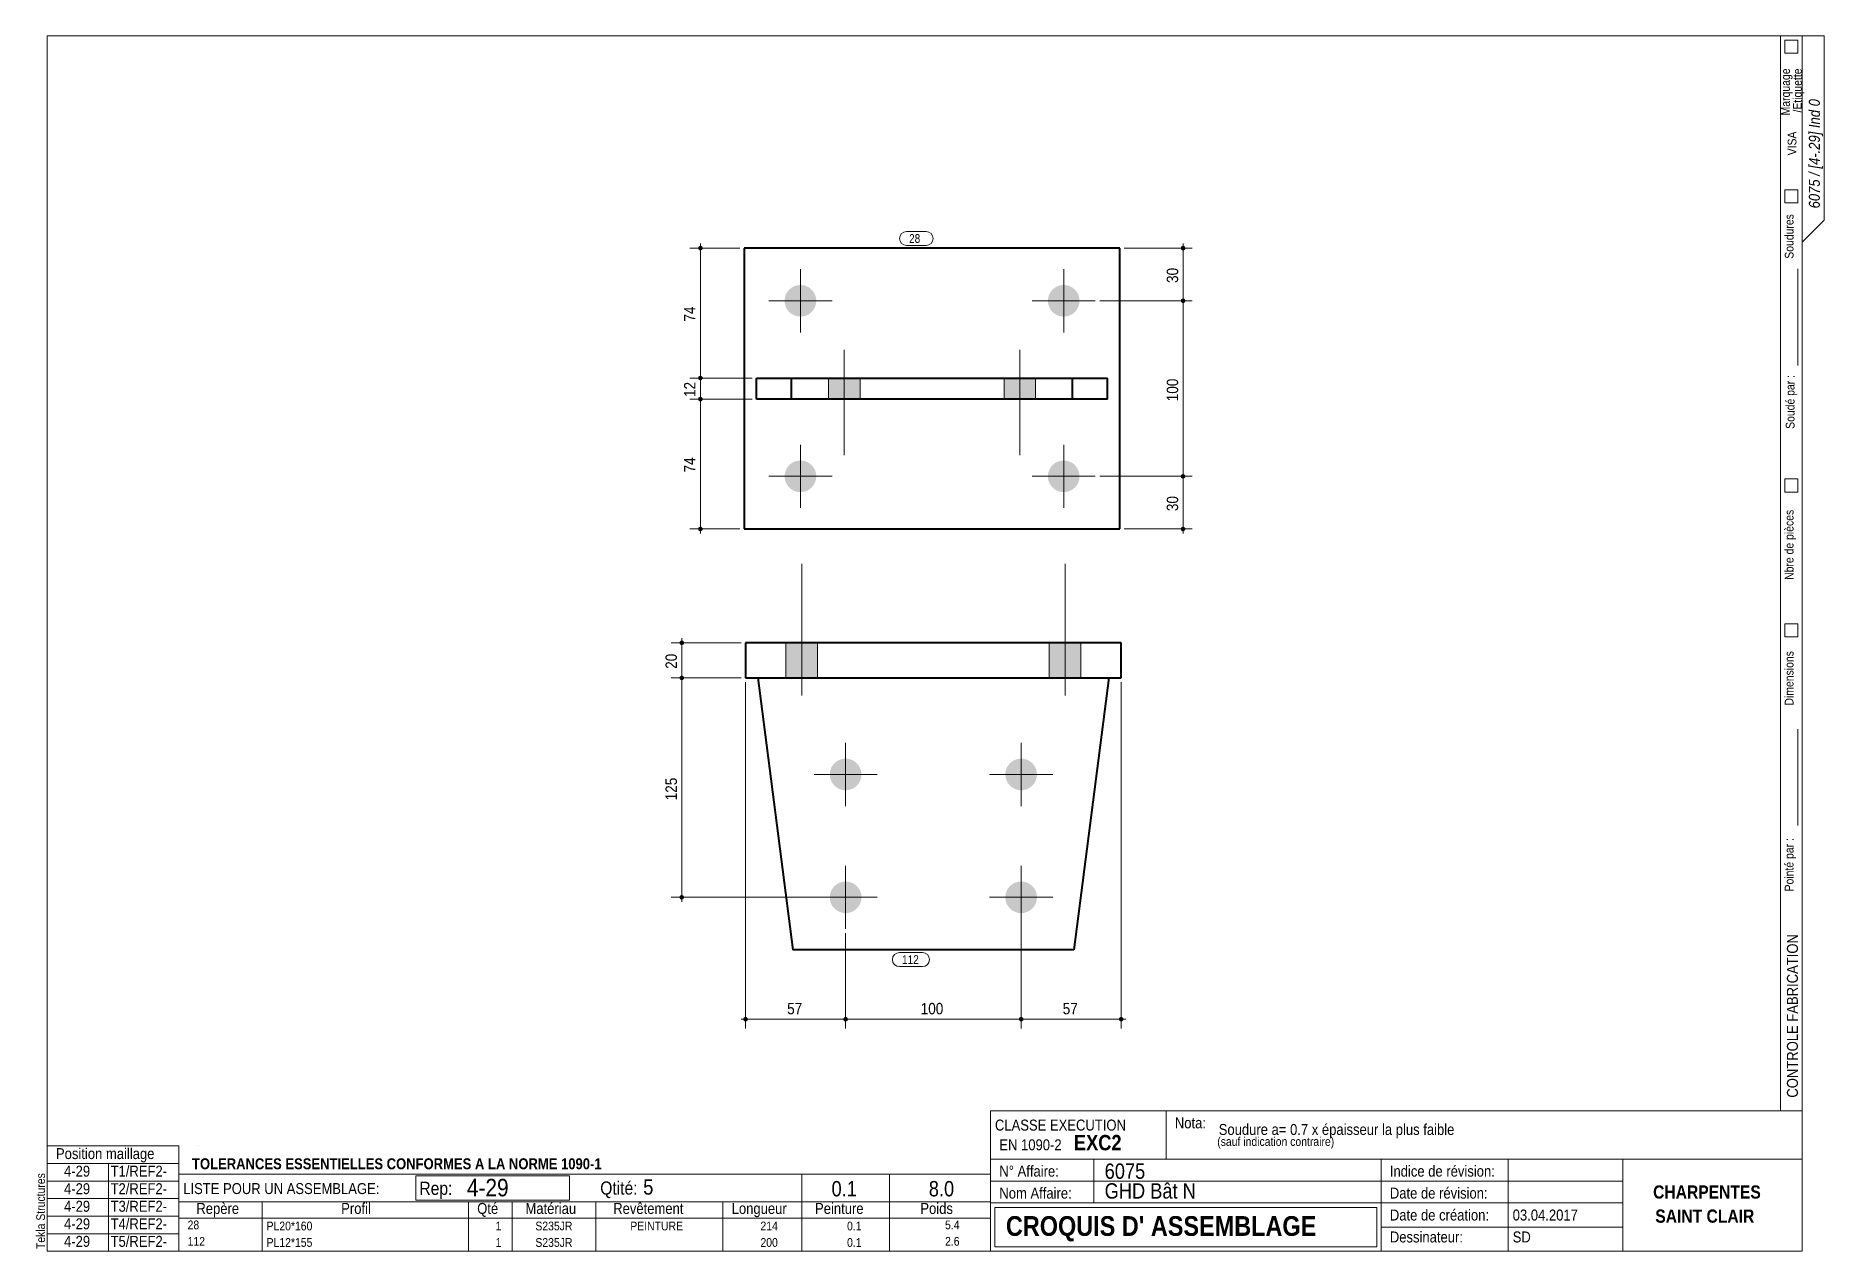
# Model space of a CAD drawing. Header units: millimetres. Extents: x 2 to 410, y 5 to 282.
import ezdxf

# ---------------------------------------------------------------- set-up
doc = ezdxf.new("R2010")
doc.units = ezdxf.units.MM
doc.linetypes.add('CACHE2', pattern=[1.190625, 0.79375, -0.396875])
for name, color, linetype, lineweight in [('Autre type objet', 1, 'Continuous', 0), ('Boulon', 7, 'Continuous', 0), ('Cache', 7, 'Continuous', 0), ('Cotation', 7, 'Continuous', 0), ('Feuille dessin', 5, 'Continuous', 0), ('Piece', 2, 'Continuous', 0), ('Repère pièce', 3, 'Continuous', 0)]:
    doc.layers.add(name, color=color, linetype=linetype, lineweight=lineweight)
doc.styles.add('ARIAL', font='ARIAL.TTF')
doc.styles.add('ARIAL_BOLD', font='ARIALBD.TTF')
doc.styles.add('ARIAL_ITALIC', font='ARIALI.TTF')
doc.styles.add('ARIAL_NARROW', font='ARIAL.TTF')
doc.styles.add('COMIC_SANS_MS', font='COMIC.TTF')

# ---------------------------------------------------------------- blocks, each defined once
blk = doc.blocks.new('*A1')
at = {"layer": 'Boulon'}
for points in [[(176.76, 225.2), (176.84, 225.2), (176.93, 225.19), (177.02, 225.18), (177.11, 225.17), (177.2, 225.16), (177.28, 225.15), (177.37, 225.13), (177.46, 225.11), (177.54, 225.09), (177.63, 225.07), (177.71, 225.04), (177.8, 225.02), (177.88, 224.99), (177.96, 224.96), (178.04, 224.93), (178.13, 224.89), (178.21, 224.85), (178.29, 224.82), (178.36, 224.77), (178.44, 224.73), (178.52, 224.69), (178.59, 224.64), (178.67, 224.59), (178.74, 224.54), (178.81, 224.49), (178.88, 224.44), (178.95, 224.38), (179.02, 224.33), (179.08, 224.27), (179.15, 224.21), (179.21, 224.15), (179.27, 224.08), (179.33, 224.02), (179.39, 223.95), (179.45, 223.88), (179.51, 223.81), (179.56, 223.74), (179.61, 223.67), (179.66, 223.6), (179.71, 223.53), (179.76, 223.45), (179.8, 223.37), (179.84, 223.3), (179.88, 223.22), (179.92, 223.14), (179.96, 223.06), (179.99, 222.98), (180.03, 222.9), (180.06, 222.81), (180.09, 222.73), (180.11, 222.65), (180.14, 222.56), (180.16, 222.47), (180.18, 222.39), (180.2, 222.3), (180.21, 222.22), (180.23, 222.13), (180.24, 222.04), (180.25, 221.95), (180.26, 221.86), (180.26, 221.78), (180.27, 221.69), (180.27, 221.6), (180.27, 221.51), (180.26, 221.42), (180.26, 221.34), (180.25, 221.25), (180.24, 221.16), (180.23, 221.07), (180.21, 220.98), (180.2, 220.9), (180.18, 220.81), (180.16, 220.73), (180.14, 220.64), (180.11, 220.55), (180.09, 220.47), (180.06, 220.39), (180.03, 220.3), (179.99, 220.22), (179.96, 220.14), (179.92, 220.06), (179.88, 219.98), (179.84, 219.9), (179.8, 219.83), (179.76, 219.75), (179.71, 219.67), (179.66, 219.6), (179.61, 219.53), (179.56, 219.46), (179.51, 219.39), (179.45, 219.32), (179.39, 219.25), (179.33, 219.18), (179.27, 219.12), (179.21, 219.05), (179.15, 218.99), (179.08, 218.93), (179.02, 218.87), (178.95, 218.82), (178.88, 218.76), (178.81, 218.71), (178.74, 218.66), (178.67, 218.61), (178.59, 218.56), (178.52, 218.51), (178.44, 218.47), (178.36, 218.43), (178.29, 218.38), (178.21, 218.35), (178.13, 218.31), (178.04, 218.27), (177.96, 218.24), (177.88, 218.21), (177.8, 218.18), (177.71, 218.16), (177.63, 218.13), (177.54, 218.11), (177.46, 218.09), (177.37, 218.07), (177.28, 218.05), (177.2, 218.04), (177.11, 218.03), (177.02, 218.02), (176.93, 218.01), (176.84, 218), (176.76, 218), (176.67, 218), (176.58, 218), (176.49, 218), (176.4, 218.01), (176.31, 218.02), (176.23, 218.03), (176.14, 218.04), (176.05, 218.05), (175.96, 218.07), (175.88, 218.09), (175.79, 218.11), (175.71, 218.13), (175.62, 218.16), (175.54, 218.18), (175.45, 218.21), (175.37, 218.24), (175.29, 218.27), (175.21, 218.31), (175.13, 218.35), (175.05, 218.38), (174.97, 218.43), (174.89, 218.47), (174.82, 218.51), (174.74, 218.56), (174.67, 218.61), (174.59, 218.66), (174.52, 218.71), (174.45, 218.76), (174.38, 218.82), (174.32, 218.87), (174.25, 218.93), (174.18, 218.99), (174.12, 219.05), (174.06, 219.12), (174, 219.18), (173.94, 219.25), (173.88, 219.32), (173.83, 219.39), (173.78, 219.46), (173.72, 219.53), (173.67, 219.6), (173.63, 219.67), (173.58, 219.75), (173.53, 219.83), (173.49, 219.9), (173.45, 219.98), (173.41, 220.06), (173.38, 220.14), (173.34, 220.22), (173.31, 220.3), (173.28, 220.39), (173.25, 220.47), (173.22, 220.55), (173.2, 220.64), (173.18, 220.73), (173.15, 220.81), (173.14, 220.9), (173.12, 220.98), (173.11, 221.07), (173.09, 221.16), (173.08, 221.25), (173.08, 221.34), (173.07, 221.42), (173.07, 221.51), (173.07, 221.6), (173.07, 221.69), (173.07, 221.78), (173.08, 221.86), (173.08, 221.95), (173.09, 222.04), (173.11, 222.13), (173.12, 222.22), (173.14, 222.3), (173.15, 222.39), (173.18, 222.47), (173.2, 222.56), (173.22, 222.65), (173.25, 222.73), (173.28, 222.81), (173.31, 222.9), (173.34, 222.98), (173.38, 223.06), (173.41, 223.14), (173.45, 223.22), (173.49, 223.3), (173.53, 223.37), (173.58, 223.45), (173.63, 223.53), (173.67, 223.6), (173.72, 223.67), (173.78, 223.74), (173.83, 223.81), (173.88, 223.88), (173.94, 223.95), (174, 224.02), (174.06, 224.08), (174.12, 224.15), (174.18, 224.21), (174.25, 224.27), (174.32, 224.33), (174.38, 224.38), (174.45, 224.44), (174.52, 224.49), (174.59, 224.54), (174.67, 224.59), (174.74, 224.64), (174.82, 224.69), (174.89, 224.73), (174.97, 224.77), (175.05, 224.82), (175.13, 224.85), (175.21, 224.89), (175.29, 224.93), (175.37, 224.96), (175.45, 224.99), (175.54, 225.02), (175.62, 225.04), (175.71, 225.07), (175.79, 225.09), (175.88, 225.11), (175.96, 225.13), (176.05, 225.15), (176.14, 225.16), (176.23, 225.17), (176.31, 225.18), (176.4, 225.19), (176.49, 225.2), (176.58, 225.2), (176.67, 225.2)], [(236.76, 225.2), (236.84, 225.2), (236.93, 225.19), (237.02, 225.18), (237.11, 225.17), (237.2, 225.16), (237.28, 225.15), (237.37, 225.13), (237.46, 225.11), (237.54, 225.09), (237.63, 225.07), (237.71, 225.04), (237.8, 225.02), (237.88, 224.99), (237.96, 224.96), (238.04, 224.93), (238.13, 224.89), (238.21, 224.85), (238.29, 224.82), (238.36, 224.77), (238.44, 224.73), (238.52, 224.69), (238.59, 224.64), (238.67, 224.59), (238.74, 224.54), (238.81, 224.49), (238.88, 224.44), (238.95, 224.38), (239.02, 224.33), (239.08, 224.27), (239.15, 224.21), (239.21, 224.15), (239.27, 224.08), (239.33, 224.02), (239.39, 223.95), (239.45, 223.88), (239.51, 223.81), (239.56, 223.74), (239.61, 223.67), (239.66, 223.6), (239.71, 223.53), (239.76, 223.45), (239.8, 223.37), (239.84, 223.3), (239.88, 223.22), (239.92, 223.14), (239.96, 223.06), (239.99, 222.98), (240.03, 222.9), (240.06, 222.81), (240.09, 222.73), (240.11, 222.65), (240.14, 222.56), (240.16, 222.47), (240.18, 222.39), (240.2, 222.3), (240.21, 222.22), (240.23, 222.13), (240.24, 222.04), (240.25, 221.95), (240.26, 221.86), (240.26, 221.78), (240.27, 221.69), (240.27, 221.6), (240.27, 221.51), (240.26, 221.42), (240.26, 221.34), (240.25, 221.25), (240.24, 221.16), (240.23, 221.07), (240.21, 220.98), (240.2, 220.9), (240.18, 220.81), (240.16, 220.73), (240.14, 220.64), (240.11, 220.55), (240.09, 220.47), (240.06, 220.39), (240.03, 220.3), (239.99, 220.22), (239.96, 220.14), (239.92, 220.06), (239.88, 219.98), (239.84, 219.9), (239.8, 219.83), (239.76, 219.75), (239.71, 219.67), (239.66, 219.6), (239.61, 219.53), (239.56, 219.46), (239.51, 219.39), (239.45, 219.32), (239.39, 219.25), (239.33, 219.18), (239.27, 219.12), (239.21, 219.05), (239.15, 218.99), (239.08, 218.93), (239.02, 218.87), (238.95, 218.82), (238.88, 218.76), (238.81, 218.71), (238.74, 218.66), (238.67, 218.61), (238.59, 218.56), (238.52, 218.51), (238.44, 218.47), (238.36, 218.43), (238.29, 218.38), (238.21, 218.35), (238.13, 218.31), (238.04, 218.27), (237.96, 218.24), (237.88, 218.21), (237.8, 218.18), (237.71, 218.16), (237.63, 218.13), (237.54, 218.11), (237.46, 218.09), (237.37, 218.07), (237.28, 218.05), (237.2, 218.04), (237.11, 218.03), (237.02, 218.02), (236.93, 218.01), (236.84, 218), (236.76, 218), (236.67, 218), (236.58, 218), (236.49, 218), (236.4, 218.01), (236.31, 218.02), (236.23, 218.03), (236.14, 218.04), (236.05, 218.05), (235.96, 218.07), (235.88, 218.09), (235.79, 218.11), (235.71, 218.13), (235.62, 218.16), (235.54, 218.18), (235.45, 218.21), (235.37, 218.24), (235.29, 218.27), (235.21, 218.31), (235.13, 218.35), (235.05, 218.38), (234.97, 218.43), (234.89, 218.47), (234.82, 218.51), (234.74, 218.56), (234.67, 218.61), (234.59, 218.66), (234.52, 218.71), (234.45, 218.76), (234.38, 218.82), (234.32, 218.87), (234.25, 218.93), (234.18, 218.99), (234.12, 219.05), (234.06, 219.12), (234, 219.18), (233.94, 219.25), (233.88, 219.32), (233.83, 219.39), (233.78, 219.46), (233.72, 219.53), (233.67, 219.6), (233.63, 219.67), (233.58, 219.75), (233.53, 219.83), (233.49, 219.9), (233.45, 219.98), (233.41, 220.06), (233.38, 220.14), (233.34, 220.22), (233.31, 220.3), (233.28, 220.39), (233.25, 220.47), (233.22, 220.55), (233.2, 220.64), (233.18, 220.73), (233.15, 220.81), (233.14, 220.9), (233.12, 220.98), (233.11, 221.07), (233.09, 221.16), (233.08, 221.25), (233.08, 221.34), (233.07, 221.42), (233.07, 221.51), (233.07, 221.6), (233.07, 221.69), (233.07, 221.78), (233.08, 221.86), (233.08, 221.95), (233.09, 222.04), (233.11, 222.13), (233.12, 222.22), (233.14, 222.3), (233.15, 222.39), (233.18, 222.47), (233.2, 222.56), (233.22, 222.65), (233.25, 222.73), (233.28, 222.81), (233.31, 222.9), (233.34, 222.98), (233.38, 223.06), (233.41, 223.14), (233.45, 223.22), (233.49, 223.3), (233.53, 223.37), (233.58, 223.45), (233.63, 223.53), (233.67, 223.6), (233.72, 223.67), (233.78, 223.74), (233.83, 223.81), (233.88, 223.88), (233.94, 223.95), (234, 224.02), (234.06, 224.08), (234.12, 224.15), (234.18, 224.21), (234.25, 224.27), (234.32, 224.33), (234.38, 224.38), (234.45, 224.44), (234.52, 224.49), (234.59, 224.54), (234.67, 224.59), (234.74, 224.64), (234.82, 224.69), (234.89, 224.73), (234.97, 224.77), (235.05, 224.82), (235.13, 224.85), (235.21, 224.89), (235.29, 224.93), (235.37, 224.96), (235.45, 224.99), (235.54, 225.02), (235.62, 225.04), (235.71, 225.07), (235.79, 225.09), (235.88, 225.11), (235.96, 225.13), (236.05, 225.15), (236.14, 225.16), (236.23, 225.17), (236.31, 225.18), (236.4, 225.19), (236.49, 225.2), (236.58, 225.2), (236.67, 225.2)], [(176.76, 185.2), (176.84, 185.2), (176.93, 185.19), (177.02, 185.18), (177.11, 185.17), (177.2, 185.16), (177.28, 185.15), (177.37, 185.13), (177.46, 185.11), (177.54, 185.09), (177.63, 185.07), (177.71, 185.04), (177.8, 185.02), (177.88, 184.99), (177.96, 184.96), (178.04, 184.93), (178.13, 184.89), (178.21, 184.85), (178.29, 184.82), (178.36, 184.77), (178.44, 184.73), (178.52, 184.69), (178.59, 184.64), (178.67, 184.59), (178.74, 184.54), (178.81, 184.49), (178.88, 184.44), (178.95, 184.38), (179.02, 184.33), (179.08, 184.27), (179.15, 184.21), (179.21, 184.15), (179.27, 184.08), (179.33, 184.02), (179.39, 183.95), (179.45, 183.88), (179.51, 183.81), (179.56, 183.74), (179.61, 183.67), (179.66, 183.6), (179.71, 183.53), (179.76, 183.45), (179.8, 183.37), (179.84, 183.3), (179.88, 183.22), (179.92, 183.14), (179.96, 183.06), (179.99, 182.98), (180.03, 182.9), (180.06, 182.81), (180.09, 182.73), (180.11, 182.65), (180.14, 182.56), (180.16, 182.47), (180.18, 182.39), (180.2, 182.3), (180.21, 182.22), (180.23, 182.13), (180.24, 182.04), (180.25, 181.95), (180.26, 181.86), (180.26, 181.78), (180.27, 181.69), (180.27, 181.6), (180.27, 181.51), (180.26, 181.42), (180.26, 181.34), (180.25, 181.25), (180.24, 181.16), (180.23, 181.07), (180.21, 180.98), (180.2, 180.9), (180.18, 180.81), (180.16, 180.73), (180.14, 180.64), (180.11, 180.55), (180.09, 180.47), (180.06, 180.39), (180.03, 180.3), (179.99, 180.22), (179.96, 180.14), (179.92, 180.06), (179.88, 179.98), (179.84, 179.9), (179.8, 179.83), (179.76, 179.75), (179.71, 179.67), (179.66, 179.6), (179.61, 179.53), (179.56, 179.46), (179.51, 179.39), (179.45, 179.32), (179.39, 179.25), (179.33, 179.18), (179.27, 179.12), (179.21, 179.05), (179.15, 178.99), (179.08, 178.93), (179.02, 178.87), (178.95, 178.82), (178.88, 178.76), (178.81, 178.71), (178.74, 178.66), (178.67, 178.61), (178.59, 178.56), (178.52, 178.51), (178.44, 178.47), (178.36, 178.43), (178.29, 178.38), (178.21, 178.35), (178.13, 178.31), (178.04, 178.27), (177.96, 178.24), (177.88, 178.21), (177.8, 178.18), (177.71, 178.16), (177.63, 178.13), (177.54, 178.11), (177.46, 178.09), (177.37, 178.07), (177.28, 178.05), (177.2, 178.04), (177.11, 178.03), (177.02, 178.02), (176.93, 178.01), (176.84, 178), (176.76, 178), (176.67, 178), (176.58, 178), (176.49, 178), (176.4, 178.01), (176.31, 178.02), (176.23, 178.03), (176.14, 178.04), (176.05, 178.05), (175.96, 178.07), (175.88, 178.09), (175.79, 178.11), (175.71, 178.13), (175.62, 178.16), (175.54, 178.18), (175.45, 178.21), (175.37, 178.24), (175.29, 178.27), (175.21, 178.31), (175.13, 178.35), (175.05, 178.38), (174.97, 178.43), (174.89, 178.47), (174.82, 178.51), (174.74, 178.56), (174.67, 178.61), (174.59, 178.66), (174.52, 178.71), (174.45, 178.76), (174.38, 178.82), (174.32, 178.87), (174.25, 178.93), (174.18, 178.99), (174.12, 179.05), (174.06, 179.12), (174, 179.18), (173.94, 179.25), (173.88, 179.32), (173.83, 179.39), (173.78, 179.46), (173.72, 179.53), (173.67, 179.6), (173.63, 179.67), (173.58, 179.75), (173.53, 179.83), (173.49, 179.9), (173.45, 179.98), (173.41, 180.06), (173.38, 180.14), (173.34, 180.22), (173.31, 180.3), (173.28, 180.39), (173.25, 180.47), (173.22, 180.55), (173.2, 180.64), (173.18, 180.73), (173.15, 180.81), (173.14, 180.9), (173.12, 180.98), (173.11, 181.07), (173.09, 181.16), (173.08, 181.25), (173.08, 181.34), (173.07, 181.42), (173.07, 181.51), (173.07, 181.6), (173.07, 181.69), (173.07, 181.78), (173.08, 181.86), (173.08, 181.95), (173.09, 182.04), (173.11, 182.13), (173.12, 182.22), (173.14, 182.3), (173.15, 182.39), (173.18, 182.47), (173.2, 182.56), (173.22, 182.65), (173.25, 182.73), (173.28, 182.81), (173.31, 182.9), (173.34, 182.98), (173.38, 183.06), (173.41, 183.14), (173.45, 183.22), (173.49, 183.3), (173.53, 183.37), (173.58, 183.45), (173.63, 183.53), (173.67, 183.6), (173.72, 183.67), (173.78, 183.74), (173.83, 183.81), (173.88, 183.88), (173.94, 183.95), (174, 184.02), (174.06, 184.08), (174.12, 184.15), (174.18, 184.21), (174.25, 184.27), (174.32, 184.33), (174.38, 184.38), (174.45, 184.44), (174.52, 184.49), (174.59, 184.54), (174.67, 184.59), (174.74, 184.64), (174.82, 184.69), (174.89, 184.73), (174.97, 184.77), (175.05, 184.82), (175.13, 184.85), (175.21, 184.89), (175.29, 184.93), (175.37, 184.96), (175.45, 184.99), (175.54, 185.02), (175.62, 185.04), (175.71, 185.07), (175.79, 185.09), (175.88, 185.11), (175.96, 185.13), (176.05, 185.15), (176.14, 185.16), (176.23, 185.17), (176.31, 185.18), (176.4, 185.19), (176.49, 185.2), (176.58, 185.2), (176.67, 185.2)], [(236.76, 185.2), (236.84, 185.2), (236.93, 185.19), (237.02, 185.18), (237.11, 185.17), (237.2, 185.16), (237.28, 185.15), (237.37, 185.13), (237.46, 185.11), (237.54, 185.09), (237.63, 185.07), (237.71, 185.04), (237.8, 185.02), (237.88, 184.99), (237.96, 184.96), (238.04, 184.93), (238.13, 184.89), (238.21, 184.85), (238.29, 184.82), (238.36, 184.77), (238.44, 184.73), (238.52, 184.69), (238.59, 184.64), (238.67, 184.59), (238.74, 184.54), (238.81, 184.49), (238.88, 184.44), (238.95, 184.38), (239.02, 184.33), (239.08, 184.27), (239.15, 184.21), (239.21, 184.15), (239.27, 184.08), (239.33, 184.02), (239.39, 183.95), (239.45, 183.88), (239.51, 183.81), (239.56, 183.74), (239.61, 183.67), (239.66, 183.6), (239.71, 183.53), (239.76, 183.45), (239.8, 183.37), (239.84, 183.3), (239.88, 183.22), (239.92, 183.14), (239.96, 183.06), (239.99, 182.98), (240.03, 182.9), (240.06, 182.81), (240.09, 182.73), (240.11, 182.65), (240.14, 182.56), (240.16, 182.47), (240.18, 182.39), (240.2, 182.3), (240.21, 182.22), (240.23, 182.13), (240.24, 182.04), (240.25, 181.95), (240.26, 181.86), (240.26, 181.78), (240.27, 181.69), (240.27, 181.6), (240.27, 181.51), (240.26, 181.42), (240.26, 181.34), (240.25, 181.25), (240.24, 181.16), (240.23, 181.07), (240.21, 180.98), (240.2, 180.9), (240.18, 180.81), (240.16, 180.73), (240.14, 180.64), (240.11, 180.55), (240.09, 180.47), (240.06, 180.39), (240.03, 180.3), (239.99, 180.22), (239.96, 180.14), (239.92, 180.06), (239.88, 179.98), (239.84, 179.9), (239.8, 179.83), (239.76, 179.75), (239.71, 179.67), (239.66, 179.6), (239.61, 179.53), (239.56, 179.46), (239.51, 179.39), (239.45, 179.32), (239.39, 179.25), (239.33, 179.18), (239.27, 179.12), (239.21, 179.05), (239.15, 178.99), (239.08, 178.93), (239.02, 178.87), (238.95, 178.82), (238.88, 178.76), (238.81, 178.71), (238.74, 178.66), (238.67, 178.61), (238.59, 178.56), (238.52, 178.51), (238.44, 178.47), (238.36, 178.43), (238.29, 178.38), (238.21, 178.35), (238.13, 178.31), (238.04, 178.27), (237.96, 178.24), (237.88, 178.21), (237.8, 178.18), (237.71, 178.16), (237.63, 178.13), (237.54, 178.11), (237.46, 178.09), (237.37, 178.07), (237.28, 178.05), (237.2, 178.04), (237.11, 178.03), (237.02, 178.02), (236.93, 178.01), (236.84, 178), (236.76, 178), (236.67, 178), (236.58, 178), (236.49, 178), (236.4, 178.01), (236.31, 178.02), (236.23, 178.03), (236.14, 178.04), (236.05, 178.05), (235.96, 178.07), (235.88, 178.09), (235.79, 178.11), (235.71, 178.13), (235.62, 178.16), (235.54, 178.18), (235.45, 178.21), (235.37, 178.24), (235.29, 178.27), (235.21, 178.31), (235.13, 178.35), (235.05, 178.38), (234.97, 178.43), (234.89, 178.47), (234.82, 178.51), (234.74, 178.56), (234.67, 178.61), (234.59, 178.66), (234.52, 178.71), (234.45, 178.76), (234.38, 178.82), (234.32, 178.87), (234.25, 178.93), (234.18, 178.99), (234.12, 179.05), (234.06, 179.12), (234, 179.18), (233.94, 179.25), (233.88, 179.32), (233.83, 179.39), (233.78, 179.46), (233.72, 179.53), (233.67, 179.6), (233.63, 179.67), (233.58, 179.75), (233.53, 179.83), (233.49, 179.9), (233.45, 179.98), (233.41, 180.06), (233.38, 180.14), (233.34, 180.22), (233.31, 180.3), (233.28, 180.39), (233.25, 180.47), (233.22, 180.55), (233.2, 180.64), (233.18, 180.73), (233.15, 180.81), (233.14, 180.9), (233.12, 180.98), (233.11, 181.07), (233.09, 181.16), (233.08, 181.25), (233.08, 181.34), (233.07, 181.42), (233.07, 181.51), (233.07, 181.6), (233.07, 181.69), (233.07, 181.78), (233.08, 181.86), (233.08, 181.95), (233.09, 182.04), (233.11, 182.13), (233.12, 182.22), (233.14, 182.3), (233.15, 182.39), (233.18, 182.47), (233.2, 182.56), (233.22, 182.65), (233.25, 182.73), (233.28, 182.81), (233.31, 182.9), (233.34, 182.98), (233.38, 183.06), (233.41, 183.14), (233.45, 183.22), (233.49, 183.3), (233.53, 183.37), (233.58, 183.45), (233.63, 183.53), (233.67, 183.6), (233.72, 183.67), (233.78, 183.74), (233.83, 183.81), (233.88, 183.88), (233.94, 183.95), (234, 184.02), (234.06, 184.08), (234.12, 184.15), (234.18, 184.21), (234.25, 184.27), (234.32, 184.33), (234.38, 184.38), (234.45, 184.44), (234.52, 184.49), (234.59, 184.54), (234.67, 184.59), (234.74, 184.64), (234.82, 184.69), (234.89, 184.73), (234.97, 184.77), (235.05, 184.82), (235.13, 184.85), (235.21, 184.89), (235.29, 184.93), (235.37, 184.96), (235.45, 184.99), (235.54, 185.02), (235.62, 185.04), (235.71, 185.07), (235.79, 185.09), (235.88, 185.11), (235.96, 185.13), (236.05, 185.15), (236.14, 185.16), (236.23, 185.17), (236.31, 185.18), (236.4, 185.19), (236.49, 185.2), (236.58, 185.2), (236.67, 185.2)]]:
    blk.add_hatch(color=256, dxfattribs=at).paths.add_polyline_path(points, flags=17)
at = {"layer": 'Boulon', "linetype": 'Continuous', "lineweight": 0}
for p, q in [((176.67, 214.4), (176.67, 228.8)), ((236.67, 214.4), (236.67, 228.8)), ((169.47, 221.6), (183.87, 221.6)), ((229.47, 221.6), (243.87, 221.6)), ((176.67, 174.4), (176.67, 188.8)), ((236.67, 174.4), (236.67, 188.8)), ((169.47, 181.6), (183.87, 181.6)), ((229.47, 181.6), (243.87, 181.6))]:
    blk.add_line(p, q, dxfattribs=at)
blk = doc.blocks.new('*A2')
at = {"layer": 'Boulon'}
for points in [[(183.07, 199.2), (183.07, 204), (190.27, 204), (190.27, 199.2)], [(183.07, 199.2), (183.07, 204), (190.27, 204), (190.27, 199.2)], [(223.07, 199.2), (223.07, 204), (230.27, 204), (230.27, 199.2)], [(223.07, 199.2), (223.07, 204), (230.27, 204), (230.27, 199.2)]]:
    blk.add_hatch(color=256, dxfattribs=at).paths.add_polyline_path(points, flags=17)
at = {"layer": 'Boulon', "linetype": 'Continuous', "lineweight": 0}
for p, q in [((186.67, 210.4), (186.67, 186.4)), ((186.67, 210.4), (186.67, 186.4)), ((226.67, 210.4), (226.67, 186.4)), ((226.67, 210.4), (226.67, 186.4)), ((183.07, 204), (183.07, 199.2)), ((183.07, 204), (183.07, 199.2)), ((190.27, 204), (190.27, 199.2)), ((190.27, 204), (190.27, 199.2)), ((223.07, 204), (223.07, 199.2)), ((223.07, 204), (223.07, 199.2)), ((230.27, 204), (230.27, 199.2)), ((230.27, 204), (230.27, 199.2))]:
    blk.add_line(p, q, dxfattribs=at)
blk = doc.blocks.new('*A3')
at = {"layer": 'Piece', "color": 2, "linetype": 'Continuous', "lineweight": 40}
for p, q in [((249.466406, 233.6), (163.866406, 233.6)), ((163.866406, 233.6), (163.866406, 169.6)), ((249.466406, 169.6), (249.466406, 233.6)), ((163.866406, 169.6), (249.466406, 169.6))]:
    blk.add_line(p, q, dxfattribs=at)
blk = doc.blocks.new('*A4')
at = {"layer": 'Piece', "color": 2, "linetype": 'Continuous', "lineweight": 40}
for p, q in [((166.668602, 199.2), (166.668602, 204)), ((166.668602, 204), (246.668603, 204)), ((174.668601, 199.2), (174.668601, 204)), ((238.668603, 199.2), (238.668603, 204)), ((246.668603, 199.2), (246.668603, 204)), ((246.668603, 199.2), (166.668602, 199.2))]:
    blk.add_line(p, q, dxfattribs=at)
blk = doc.blocks.new('*A5')
at = {"layer": 'Boulon'}
for points in [[(173.37, 135.66), (173.37, 143.66), (180.57, 143.66), (180.57, 135.66)], [(173.37, 135.66), (173.37, 143.66), (180.57, 143.66), (180.57, 135.66)], [(233.37, 135.66), (233.37, 143.66), (240.57, 143.66), (240.57, 135.66)], [(233.37, 135.66), (233.37, 143.66), (240.57, 143.66), (240.57, 135.66)]]:
    blk.add_hatch(color=256, dxfattribs=at).paths.add_polyline_path(points, flags=17)
at = {"layer": 'Boulon', "linetype": 'Continuous', "lineweight": 0}
for p, q in [((176.97, 131.66), (176.97, 161.66)), ((176.97, 131.66), (176.97, 161.66)), ((236.97, 131.66), (236.97, 161.66)), ((236.97, 131.66), (236.97, 161.66)), ((173.37, 135.66), (173.37, 143.66)), ((173.37, 135.66), (173.37, 143.66)), ((180.57, 135.66), (180.57, 143.66)), ((180.57, 135.66), (180.57, 143.66)), ((233.37, 135.66), (233.37, 143.66)), ((233.37, 135.66), (233.37, 143.66)), ((240.57, 135.66), (240.57, 143.66)), ((240.57, 135.66), (240.57, 143.66))]:
    blk.add_line(p, q, dxfattribs=at)
blk = doc.blocks.new('*A6')
at = {"layer": 'Boulon'}
for points in [[(187.06, 117.25), (187.15, 117.25), (187.24, 117.25), (187.32, 117.24), (187.41, 117.23), (187.5, 117.22), (187.59, 117.2), (187.67, 117.19), (187.76, 117.17), (187.85, 117.15), (187.93, 117.12), (188.02, 117.1), (188.1, 117.07), (188.18, 117.04), (188.27, 117.01), (188.35, 116.98), (188.43, 116.95), (188.51, 116.91), (188.59, 116.87), (188.67, 116.83), (188.75, 116.79), (188.82, 116.74), (188.9, 116.7), (188.97, 116.65), (189.04, 116.6), (189.12, 116.55), (189.19, 116.49), (189.26, 116.44), (189.32, 116.38), (189.39, 116.32), (189.45, 116.26), (189.52, 116.2), (189.58, 116.14), (189.64, 116.07), (189.7, 116.01), (189.75, 115.94), (189.81, 115.87), (189.86, 115.8), (189.91, 115.73), (189.96, 115.66), (190.01, 115.58), (190.06, 115.51), (190.1, 115.43), (190.15, 115.35), (190.19, 115.27), (190.23, 115.19), (190.26, 115.11), (190.3, 115.03), (190.33, 114.95), (190.36, 114.87), (190.39, 114.78), (190.42, 114.7), (190.44, 114.62), (190.46, 114.53), (190.48, 114.44), (190.5, 114.36), (190.52, 114.27), (190.53, 114.18), (190.54, 114.1), (190.55, 114.01), (190.56, 113.92), (190.57, 113.83), (190.57, 113.74), (190.57, 113.66), (190.57, 113.57), (190.57, 113.48), (190.56, 113.39), (190.55, 113.3), (190.54, 113.21), (190.53, 113.13), (190.52, 113.04), (190.5, 112.95), (190.48, 112.87), (190.46, 112.78), (190.44, 112.69), (190.42, 112.61), (190.39, 112.53), (190.36, 112.44), (190.33, 112.36), (190.3, 112.28), (190.26, 112.2), (190.23, 112.12), (190.19, 112.04), (190.15, 111.96), (190.1, 111.88), (190.06, 111.8), (190.01, 111.73), (189.96, 111.66), (189.91, 111.58), (189.86, 111.51), (189.81, 111.44), (189.75, 111.37), (189.7, 111.3), (189.64, 111.24), (189.58, 111.17), (189.52, 111.11), (189.45, 111.05), (189.39, 110.99), (189.32, 110.93), (189.26, 110.87), (189.19, 110.82), (189.12, 110.76), (189.04, 110.71), (188.97, 110.66), (188.9, 110.61), (188.82, 110.57), (188.75, 110.52), (188.67, 110.48), (188.59, 110.44), (188.51, 110.4), (188.43, 110.36), (188.35, 110.33), (188.27, 110.3), (188.18, 110.27), (188.1, 110.24), (188.02, 110.21), (187.93, 110.19), (187.85, 110.16), (187.76, 110.14), (187.67, 110.12), (187.59, 110.11), (187.5, 110.09), (187.41, 110.08), (187.32, 110.07), (187.24, 110.06), (187.15, 110.06), (187.06, 110.06), (186.97, 110.06), (186.88, 110.06), (186.79, 110.06), (186.71, 110.06), (186.62, 110.07), (186.53, 110.08), (186.44, 110.09), (186.36, 110.11), (186.27, 110.12), (186.18, 110.14), (186.1, 110.16), (186.01, 110.19), (185.93, 110.21), (185.84, 110.24), (185.76, 110.27), (185.68, 110.3), (185.59, 110.33), (185.51, 110.36), (185.43, 110.4), (185.35, 110.44), (185.27, 110.48), (185.2, 110.52), (185.12, 110.57), (185.05, 110.61), (184.97, 110.66), (184.9, 110.71), (184.83, 110.76), (184.76, 110.82), (184.69, 110.87), (184.62, 110.93), (184.55, 110.99), (184.49, 111.05), (184.43, 111.11), (184.36, 111.17), (184.3, 111.24), (184.25, 111.3), (184.19, 111.37), (184.13, 111.44), (184.08, 111.51), (184.03, 111.58), (183.98, 111.66), (183.93, 111.73), (183.88, 111.8), (183.84, 111.88), (183.8, 111.96), (183.76, 112.04), (183.72, 112.12), (183.68, 112.2), (183.65, 112.28), (183.61, 112.36), (183.58, 112.44), (183.55, 112.53), (183.53, 112.61), (183.5, 112.69), (183.48, 112.78), (183.46, 112.87), (183.44, 112.95), (183.42, 113.04), (183.41, 113.13), (183.4, 113.21), (183.39, 113.3), (183.38, 113.39), (183.38, 113.48), (183.37, 113.57), (183.37, 113.66), (183.37, 113.74), (183.38, 113.83), (183.38, 113.92), (183.39, 114.01), (183.4, 114.1), (183.41, 114.18), (183.42, 114.27), (183.44, 114.36), (183.46, 114.44), (183.48, 114.53), (183.5, 114.62), (183.53, 114.7), (183.55, 114.78), (183.58, 114.87), (183.61, 114.95), (183.65, 115.03), (183.68, 115.11), (183.72, 115.19), (183.76, 115.27), (183.8, 115.35), (183.84, 115.43), (183.88, 115.51), (183.93, 115.58), (183.98, 115.66), (184.03, 115.73), (184.08, 115.8), (184.13, 115.87), (184.19, 115.94), (184.25, 116.01), (184.3, 116.07), (184.36, 116.14), (184.43, 116.2), (184.49, 116.26), (184.55, 116.32), (184.62, 116.38), (184.69, 116.44), (184.76, 116.49), (184.83, 116.55), (184.9, 116.6), (184.97, 116.65), (185.05, 116.7), (185.12, 116.74), (185.2, 116.79), (185.27, 116.83), (185.35, 116.87), (185.43, 116.91), (185.51, 116.95), (185.59, 116.98), (185.68, 117.01), (185.76, 117.04), (185.84, 117.07), (185.93, 117.1), (186.01, 117.12), (186.1, 117.15), (186.18, 117.17), (186.27, 117.19), (186.36, 117.2), (186.44, 117.22), (186.53, 117.23), (186.62, 117.24), (186.71, 117.25), (186.79, 117.25), (186.88, 117.25), (186.97, 117.26)], [(227.06, 117.25), (227.15, 117.25), (227.24, 117.25), (227.32, 117.24), (227.41, 117.23), (227.5, 117.22), (227.59, 117.2), (227.67, 117.19), (227.76, 117.17), (227.85, 117.15), (227.93, 117.12), (228.02, 117.1), (228.1, 117.07), (228.18, 117.04), (228.27, 117.01), (228.35, 116.98), (228.43, 116.95), (228.51, 116.91), (228.59, 116.87), (228.67, 116.83), (228.75, 116.79), (228.82, 116.74), (228.9, 116.7), (228.97, 116.65), (229.04, 116.6), (229.12, 116.55), (229.19, 116.49), (229.26, 116.44), (229.32, 116.38), (229.39, 116.32), (229.45, 116.26), (229.52, 116.2), (229.58, 116.14), (229.64, 116.07), (229.7, 116.01), (229.75, 115.94), (229.81, 115.87), (229.86, 115.8), (229.91, 115.73), (229.96, 115.66), (230.01, 115.58), (230.06, 115.51), (230.1, 115.43), (230.15, 115.35), (230.19, 115.27), (230.23, 115.19), (230.26, 115.11), (230.3, 115.03), (230.33, 114.95), (230.36, 114.87), (230.39, 114.78), (230.42, 114.7), (230.44, 114.62), (230.46, 114.53), (230.48, 114.44), (230.5, 114.36), (230.52, 114.27), (230.53, 114.18), (230.54, 114.1), (230.55, 114.01), (230.56, 113.92), (230.57, 113.83), (230.57, 113.74), (230.57, 113.66), (230.57, 113.57), (230.57, 113.48), (230.56, 113.39), (230.55, 113.3), (230.54, 113.21), (230.53, 113.13), (230.52, 113.04), (230.5, 112.95), (230.48, 112.87), (230.46, 112.78), (230.44, 112.69), (230.42, 112.61), (230.39, 112.53), (230.36, 112.44), (230.33, 112.36), (230.3, 112.28), (230.26, 112.2), (230.23, 112.12), (230.19, 112.04), (230.15, 111.96), (230.1, 111.88), (230.06, 111.8), (230.01, 111.73), (229.96, 111.66), (229.91, 111.58), (229.86, 111.51), (229.81, 111.44), (229.75, 111.37), (229.7, 111.3), (229.64, 111.24), (229.58, 111.17), (229.52, 111.11), (229.45, 111.05), (229.39, 110.99), (229.32, 110.93), (229.26, 110.87), (229.19, 110.82), (229.12, 110.76), (229.04, 110.71), (228.97, 110.66), (228.9, 110.61), (228.82, 110.57), (228.75, 110.52), (228.67, 110.48), (228.59, 110.44), (228.51, 110.4), (228.43, 110.36), (228.35, 110.33), (228.27, 110.3), (228.18, 110.27), (228.1, 110.24), (228.02, 110.21), (227.93, 110.19), (227.85, 110.16), (227.76, 110.14), (227.67, 110.12), (227.59, 110.11), (227.5, 110.09), (227.41, 110.08), (227.32, 110.07), (227.24, 110.06), (227.15, 110.06), (227.06, 110.06), (226.97, 110.06), (226.88, 110.06), (226.79, 110.06), (226.71, 110.06), (226.62, 110.07), (226.53, 110.08), (226.44, 110.09), (226.36, 110.11), (226.27, 110.12), (226.18, 110.14), (226.1, 110.16), (226.01, 110.19), (225.93, 110.21), (225.84, 110.24), (225.76, 110.27), (225.68, 110.3), (225.59, 110.33), (225.51, 110.36), (225.43, 110.4), (225.35, 110.44), (225.27, 110.48), (225.2, 110.52), (225.12, 110.57), (225.05, 110.61), (224.97, 110.66), (224.9, 110.71), (224.83, 110.76), (224.76, 110.82), (224.69, 110.87), (224.62, 110.93), (224.55, 110.99), (224.49, 111.05), (224.43, 111.11), (224.36, 111.17), (224.3, 111.24), (224.25, 111.3), (224.19, 111.37), (224.13, 111.44), (224.08, 111.51), (224.03, 111.58), (223.98, 111.66), (223.93, 111.73), (223.88, 111.8), (223.84, 111.88), (223.8, 111.96), (223.76, 112.04), (223.72, 112.12), (223.68, 112.2), (223.65, 112.28), (223.61, 112.36), (223.58, 112.44), (223.55, 112.53), (223.53, 112.61), (223.5, 112.69), (223.48, 112.78), (223.46, 112.87), (223.44, 112.95), (223.42, 113.04), (223.41, 113.13), (223.4, 113.21), (223.39, 113.3), (223.38, 113.39), (223.38, 113.48), (223.37, 113.57), (223.37, 113.66), (223.37, 113.74), (223.38, 113.83), (223.38, 113.92), (223.39, 114.01), (223.4, 114.1), (223.41, 114.18), (223.42, 114.27), (223.44, 114.36), (223.46, 114.44), (223.48, 114.53), (223.5, 114.62), (223.53, 114.7), (223.55, 114.78), (223.58, 114.87), (223.61, 114.95), (223.65, 115.03), (223.68, 115.11), (223.72, 115.19), (223.76, 115.27), (223.8, 115.35), (223.84, 115.43), (223.88, 115.51), (223.93, 115.58), (223.98, 115.66), (224.03, 115.73), (224.08, 115.8), (224.13, 115.87), (224.19, 115.94), (224.25, 116.01), (224.3, 116.07), (224.36, 116.14), (224.43, 116.2), (224.49, 116.26), (224.55, 116.32), (224.62, 116.38), (224.69, 116.44), (224.76, 116.49), (224.83, 116.55), (224.9, 116.6), (224.97, 116.65), (225.05, 116.7), (225.12, 116.74), (225.2, 116.79), (225.27, 116.83), (225.35, 116.87), (225.43, 116.91), (225.51, 116.95), (225.59, 116.98), (225.68, 117.01), (225.76, 117.04), (225.84, 117.07), (225.93, 117.1), (226.01, 117.12), (226.1, 117.15), (226.18, 117.17), (226.27, 117.19), (226.36, 117.2), (226.44, 117.22), (226.53, 117.23), (226.62, 117.24), (226.71, 117.25), (226.79, 117.25), (226.88, 117.25), (226.97, 117.26)], [(187.06, 89.25), (187.15, 89.25), (187.24, 89.25), (187.32, 89.24), (187.41, 89.23), (187.5, 89.22), (187.59, 89.2), (187.67, 89.19), (187.76, 89.17), (187.85, 89.15), (187.93, 89.12), (188.02, 89.1), (188.1, 89.07), (188.18, 89.04), (188.27, 89.01), (188.35, 88.98), (188.43, 88.95), (188.51, 88.91), (188.59, 88.87), (188.67, 88.83), (188.75, 88.79), (188.82, 88.74), (188.9, 88.7), (188.97, 88.65), (189.04, 88.6), (189.12, 88.55), (189.19, 88.49), (189.26, 88.44), (189.32, 88.38), (189.39, 88.32), (189.45, 88.26), (189.52, 88.2), (189.58, 88.14), (189.64, 88.07), (189.7, 88.01), (189.75, 87.94), (189.81, 87.87), (189.86, 87.8), (189.91, 87.73), (189.96, 87.66), (190.01, 87.58), (190.06, 87.51), (190.1, 87.43), (190.15, 87.35), (190.19, 87.27), (190.23, 87.19), (190.26, 87.11), (190.3, 87.03), (190.33, 86.95), (190.36, 86.87), (190.39, 86.78), (190.42, 86.7), (190.44, 86.62), (190.46, 86.53), (190.48, 86.44), (190.5, 86.36), (190.52, 86.27), (190.53, 86.18), (190.54, 86.1), (190.55, 86.01), (190.56, 85.92), (190.57, 85.83), (190.57, 85.74), (190.57, 85.66), (190.57, 85.57), (190.57, 85.48), (190.56, 85.39), (190.55, 85.3), (190.54, 85.21), (190.53, 85.13), (190.52, 85.04), (190.5, 84.95), (190.48, 84.87), (190.46, 84.78), (190.44, 84.69), (190.42, 84.61), (190.39, 84.53), (190.36, 84.44), (190.33, 84.36), (190.3, 84.28), (190.26, 84.2), (190.23, 84.12), (190.19, 84.04), (190.15, 83.96), (190.1, 83.88), (190.06, 83.8), (190.01, 83.73), (189.96, 83.66), (189.91, 83.58), (189.86, 83.51), (189.81, 83.44), (189.75, 83.37), (189.7, 83.3), (189.64, 83.24), (189.58, 83.17), (189.52, 83.11), (189.45, 83.05), (189.39, 82.99), (189.32, 82.93), (189.26, 82.87), (189.19, 82.82), (189.12, 82.76), (189.04, 82.71), (188.97, 82.66), (188.9, 82.61), (188.82, 82.57), (188.75, 82.52), (188.67, 82.48), (188.59, 82.44), (188.51, 82.4), (188.43, 82.36), (188.35, 82.33), (188.27, 82.3), (188.18, 82.27), (188.1, 82.24), (188.02, 82.21), (187.93, 82.19), (187.85, 82.16), (187.76, 82.14), (187.67, 82.12), (187.59, 82.11), (187.5, 82.09), (187.41, 82.08), (187.32, 82.07), (187.24, 82.06), (187.15, 82.06), (187.06, 82.06), (186.97, 82.06), (186.88, 82.06), (186.79, 82.06), (186.71, 82.06), (186.62, 82.07), (186.53, 82.08), (186.44, 82.09), (186.36, 82.11), (186.27, 82.12), (186.18, 82.14), (186.1, 82.16), (186.01, 82.19), (185.93, 82.21), (185.84, 82.24), (185.76, 82.27), (185.68, 82.3), (185.59, 82.33), (185.51, 82.36), (185.43, 82.4), (185.35, 82.44), (185.27, 82.48), (185.2, 82.52), (185.12, 82.57), (185.05, 82.61), (184.97, 82.66), (184.9, 82.71), (184.83, 82.76), (184.76, 82.82), (184.69, 82.87), (184.62, 82.93), (184.55, 82.99), (184.49, 83.05), (184.43, 83.11), (184.36, 83.17), (184.3, 83.24), (184.25, 83.3), (184.19, 83.37), (184.13, 83.44), (184.08, 83.51), (184.03, 83.58), (183.98, 83.66), (183.93, 83.73), (183.88, 83.8), (183.84, 83.88), (183.8, 83.96), (183.76, 84.04), (183.72, 84.12), (183.68, 84.2), (183.65, 84.28), (183.61, 84.36), (183.58, 84.44), (183.55, 84.53), (183.53, 84.61), (183.5, 84.69), (183.48, 84.78), (183.46, 84.87), (183.44, 84.95), (183.42, 85.04), (183.41, 85.13), (183.4, 85.21), (183.39, 85.3), (183.38, 85.39), (183.38, 85.48), (183.37, 85.57), (183.37, 85.66), (183.37, 85.74), (183.38, 85.83), (183.38, 85.92), (183.39, 86.01), (183.4, 86.1), (183.41, 86.18), (183.42, 86.27), (183.44, 86.36), (183.46, 86.44), (183.48, 86.53), (183.5, 86.62), (183.53, 86.7), (183.55, 86.78), (183.58, 86.87), (183.61, 86.95), (183.65, 87.03), (183.68, 87.11), (183.72, 87.19), (183.76, 87.27), (183.8, 87.35), (183.84, 87.43), (183.88, 87.51), (183.93, 87.58), (183.98, 87.66), (184.03, 87.73), (184.08, 87.8), (184.13, 87.87), (184.19, 87.94), (184.25, 88.01), (184.3, 88.07), (184.36, 88.14), (184.43, 88.2), (184.49, 88.26), (184.55, 88.32), (184.62, 88.38), (184.69, 88.44), (184.76, 88.49), (184.83, 88.55), (184.9, 88.6), (184.97, 88.65), (185.05, 88.7), (185.12, 88.74), (185.2, 88.79), (185.27, 88.83), (185.35, 88.87), (185.43, 88.91), (185.51, 88.95), (185.59, 88.98), (185.68, 89.01), (185.76, 89.04), (185.84, 89.07), (185.93, 89.1), (186.01, 89.12), (186.1, 89.15), (186.18, 89.17), (186.27, 89.19), (186.36, 89.2), (186.44, 89.22), (186.53, 89.23), (186.62, 89.24), (186.71, 89.25), (186.79, 89.25), (186.88, 89.25), (186.97, 89.26)], [(227.06, 89.25), (227.15, 89.25), (227.24, 89.25), (227.32, 89.24), (227.41, 89.23), (227.5, 89.22), (227.59, 89.2), (227.67, 89.19), (227.76, 89.17), (227.85, 89.15), (227.93, 89.12), (228.02, 89.1), (228.1, 89.07), (228.18, 89.04), (228.27, 89.01), (228.35, 88.98), (228.43, 88.95), (228.51, 88.91), (228.59, 88.87), (228.67, 88.83), (228.75, 88.79), (228.82, 88.74), (228.9, 88.7), (228.97, 88.65), (229.04, 88.6), (229.12, 88.55), (229.19, 88.49), (229.26, 88.44), (229.32, 88.38), (229.39, 88.32), (229.45, 88.26), (229.52, 88.2), (229.58, 88.14), (229.64, 88.07), (229.7, 88.01), (229.75, 87.94), (229.81, 87.87), (229.86, 87.8), (229.91, 87.73), (229.96, 87.66), (230.01, 87.58), (230.06, 87.51), (230.1, 87.43), (230.15, 87.35), (230.19, 87.27), (230.23, 87.19), (230.26, 87.11), (230.3, 87.03), (230.33, 86.95), (230.36, 86.87), (230.39, 86.78), (230.42, 86.7), (230.44, 86.62), (230.46, 86.53), (230.48, 86.44), (230.5, 86.36), (230.52, 86.27), (230.53, 86.18), (230.54, 86.1), (230.55, 86.01), (230.56, 85.92), (230.57, 85.83), (230.57, 85.74), (230.57, 85.66), (230.57, 85.57), (230.57, 85.48), (230.56, 85.39), (230.55, 85.3), (230.54, 85.21), (230.53, 85.13), (230.52, 85.04), (230.5, 84.95), (230.48, 84.87), (230.46, 84.78), (230.44, 84.69), (230.42, 84.61), (230.39, 84.53), (230.36, 84.44), (230.33, 84.36), (230.3, 84.28), (230.26, 84.2), (230.23, 84.12), (230.19, 84.04), (230.15, 83.96), (230.1, 83.88), (230.06, 83.8), (230.01, 83.73), (229.96, 83.66), (229.91, 83.58), (229.86, 83.51), (229.81, 83.44), (229.75, 83.37), (229.7, 83.3), (229.64, 83.24), (229.58, 83.17), (229.52, 83.11), (229.45, 83.05), (229.39, 82.99), (229.32, 82.93), (229.26, 82.87), (229.19, 82.82), (229.12, 82.76), (229.04, 82.71), (228.97, 82.66), (228.9, 82.61), (228.82, 82.57), (228.75, 82.52), (228.67, 82.48), (228.59, 82.44), (228.51, 82.4), (228.43, 82.36), (228.35, 82.33), (228.27, 82.3), (228.18, 82.27), (228.1, 82.24), (228.02, 82.21), (227.93, 82.19), (227.85, 82.16), (227.76, 82.14), (227.67, 82.12), (227.59, 82.11), (227.5, 82.09), (227.41, 82.08), (227.32, 82.07), (227.24, 82.06), (227.15, 82.06), (227.06, 82.06), (226.97, 82.06), (226.88, 82.06), (226.79, 82.06), (226.71, 82.06), (226.62, 82.07), (226.53, 82.08), (226.44, 82.09), (226.36, 82.11), (226.27, 82.12), (226.18, 82.14), (226.1, 82.16), (226.01, 82.19), (225.93, 82.21), (225.84, 82.24), (225.76, 82.27), (225.68, 82.3), (225.59, 82.33), (225.51, 82.36), (225.43, 82.4), (225.35, 82.44), (225.27, 82.48), (225.2, 82.52), (225.12, 82.57), (225.05, 82.61), (224.97, 82.66), (224.9, 82.71), (224.83, 82.76), (224.76, 82.82), (224.69, 82.87), (224.62, 82.93), (224.55, 82.99), (224.49, 83.05), (224.43, 83.11), (224.36, 83.17), (224.3, 83.24), (224.25, 83.3), (224.19, 83.37), (224.13, 83.44), (224.08, 83.51), (224.03, 83.58), (223.98, 83.66), (223.93, 83.73), (223.88, 83.8), (223.84, 83.88), (223.8, 83.96), (223.76, 84.04), (223.72, 84.12), (223.68, 84.2), (223.65, 84.28), (223.61, 84.36), (223.58, 84.44), (223.55, 84.53), (223.53, 84.61), (223.5, 84.69), (223.48, 84.78), (223.46, 84.87), (223.44, 84.95), (223.42, 85.04), (223.41, 85.13), (223.4, 85.21), (223.39, 85.3), (223.38, 85.39), (223.38, 85.48), (223.37, 85.57), (223.37, 85.66), (223.37, 85.74), (223.38, 85.83), (223.38, 85.92), (223.39, 86.01), (223.4, 86.1), (223.41, 86.18), (223.42, 86.27), (223.44, 86.36), (223.46, 86.44), (223.48, 86.53), (223.5, 86.62), (223.53, 86.7), (223.55, 86.78), (223.58, 86.87), (223.61, 86.95), (223.65, 87.03), (223.68, 87.11), (223.72, 87.19), (223.76, 87.27), (223.8, 87.35), (223.84, 87.43), (223.88, 87.51), (223.93, 87.58), (223.98, 87.66), (224.03, 87.73), (224.08, 87.8), (224.13, 87.87), (224.19, 87.94), (224.25, 88.01), (224.3, 88.07), (224.36, 88.14), (224.43, 88.2), (224.49, 88.26), (224.55, 88.32), (224.62, 88.38), (224.69, 88.44), (224.76, 88.49), (224.83, 88.55), (224.9, 88.6), (224.97, 88.65), (225.05, 88.7), (225.12, 88.74), (225.2, 88.79), (225.27, 88.83), (225.35, 88.87), (225.43, 88.91), (225.51, 88.95), (225.59, 88.98), (225.68, 89.01), (225.76, 89.04), (225.84, 89.07), (225.93, 89.1), (226.01, 89.12), (226.1, 89.15), (226.18, 89.17), (226.27, 89.19), (226.36, 89.2), (226.44, 89.22), (226.53, 89.23), (226.62, 89.24), (226.71, 89.25), (226.79, 89.25), (226.88, 89.25), (226.97, 89.26)]]:
    blk.add_hatch(color=256, dxfattribs=at).paths.add_polyline_path(points, flags=17)
at = {"layer": 'Boulon', "linetype": 'Continuous', "lineweight": 0}
for p, q in [((186.97, 106.46), (186.97, 120.86)), ((226.97, 106.46), (226.97, 120.86)), ((179.77, 113.66), (194.17, 113.66)), ((219.77, 113.66), (234.17, 113.66)), ((186.97, 78.46), (186.97, 92.86)), ((226.97, 78.46), (226.97, 92.86)), ((179.77, 85.66), (194.17, 85.66)), ((219.77, 85.66), (234.17, 85.66))]:
    blk.add_line(p, q, dxfattribs=at)
blk = doc.blocks.new('*A7')
at = {"layer": 'Piece', "color": 2, "linetype": 'Continuous', "lineweight": 40}
for p, q in [((249.770706, 143.655127), (164.170706, 143.655127)), ((164.170706, 143.655127), (164.170706, 135.655127)), ((249.770706, 135.655127), (249.770706, 143.655127)), ((164.170706, 135.655127), (249.770706, 135.655127))]:
    blk.add_line(p, q, dxfattribs=at)
blk = doc.blocks.new('*A8')
at = {"layer": 'Cache', "color": 7, "linetype": 'CACHE2', "lineweight": 20}
blk.add_line((246.972903, 135.65513), (166.972902, 135.65513), dxfattribs=at)
at = {"layer": 'Piece', "color": 2, "linetype": 'Continuous', "lineweight": 40}
for p, q in [((166.972902, 135.65513), (174.9729, 73.655126)), ((246.972903, 135.65513), (238.972902, 73.655127)), ((238.972902, 73.655127), (174.9729, 73.655126))]:
    blk.add_line(p, q, dxfattribs=at)
blk = doc.blocks.new('*A9')
at = {"layer": 'Feuille dessin', "linetype": 'Continuous', "lineweight": 0}
for p, q in [((405, 282), (5, 282)), ((5, 282), (5, 5)), ((405, 5), (405, 282)), ((5, 5), (405, 5))]:
    blk.add_line(p, q, dxfattribs=at)
at = {"layer": 'Feuille dessin', "style": 'ARIAL', "width": 0.85}
blk.add_text('Tekla Structures', height=2, rotation=90, dxfattribs=at).set_placement((4.5, 5.5))
blk = doc.blocks.new('*A10')
at = {"layer": 'Autre type objet', "linetype": 'Continuous', "lineweight": 0}
for p, q in [((400, 37), (400, 282)), ((400, 282), (410, 282)), ((405, 37), (405, 282)), ((410, 282), (410, 240)), ((401, 281), (401, 278)), ((404, 281), (401, 281)), ((401, 278), (404, 278)), ((404, 278), (404, 281)), ((404, 246.898947), (401, 246.898947)), ((401, 246.898947), (401, 243.898947)), ((404, 243.898947), (404, 246.898947)), ((401, 243.898947), (404, 243.898947)), ((410, 240), (405, 235)), ((404, 206.87143), (404, 228.87143)), ((401, 181), (401, 178)), ((404, 181), (401, 181)), ((404, 178), (404, 181)), ((401, 178), (404, 178)), ((401, 148), (401, 145)), ((404, 148), (401, 148)), ((404, 145), (404, 148)), ((401, 145), (404, 145)), ((404, 102), (404, 124)), ((400, 37), (405, 37))]:
    blk.add_line(p, q, dxfattribs=at)
at = {"layer": 'Autre type objet', "width": 0.85}
for s, height, style, p in [('Marquage', 2, 'ARIAL', (402.175102, 263.861793)), ('/Etiquette', 2, 'ARIAL', (404.882157, 264.509258)), ('6075 / [4-.29] Ind 0', 2.5, 'ARIAL_ITALIC', (409, 242.657715)), ('VISA', 2, 'ARIAL', (403.660159, 254.754913)), ('Soudures', 2, 'ARIAL', (403, 231.189963)), ('Soudé par :', 2, 'ARIAL', (403.230161, 192.415081)), ('Nbre de pièces', 2, 'ARIAL', (403, 158)), ('Dimensions', 2, 'ARIAL', (403, 129.364258)), ('Pointé par :', 2, 'ARIAL', (403, 87)), ('CONTROLE FABRICATION', 2.5, 'ARIAL', (404, 40))]:
    blk.add_text(s, height=height, rotation=90, dxfattribs=dict(at, style=style)).set_placement(p)
blk = doc.blocks.new('*A11')
at = {"layer": 'Autre type objet', "linetype": 'Continuous', "lineweight": 0}
for p, q in [((220, 37), (405, 37)), ((220, 37), (220, 26)), ((260, 37), (260, 26)), ((405, 37), (405, 26)), ((220, 26), (405, 26))]:
    blk.add_line(p, q, dxfattribs=at)
at = {"layer": 'Autre type objet', "width": 0.85}
for s, height, style, p in [('CLASSE EXECUTION', 2.5, 'ARIAL', (221, 32.5)), ('Nota:', 2.5, 'ARIAL', (262, 33)), ('Soudure a= 0.7 x épaisseur la plus faible', 2.5, 'ARIAL', (272, 31.5)), ('EN 1090-2', 2.5, 'ARIAL', (222, 28)), ('EXC2', 3.5, 'ARIAL_BOLD', (239, 28)), (' (sauf indication contraire)', 2, 'ARIAL', (271, 29))]:
    blk.add_text(s, height=height, dxfattribs=dict(at, style=style)).set_placement(p)
blk = doc.blocks.new('*A12')
at = {"layer": 'Autre type objet', "linetype": 'Continuous', "lineweight": 0}
for p, q in [((35, 22.526986), (220, 22.526986)), ((35.000031, 22.526887), (35, 12.5)), ((89, 22.192397), (124, 22.192397)), ((89, 16.624117), (89, 22.192397)), ((124, 22.192397), (124, 16.624117)), ((177.006307, 22.526553), (177, 12.5)), ((197.000069, 22.525594), (197, 12.5)), ((219.999994, 22.526914), (220, 12.5)), ((124, 16.624117), (89, 16.624117)), ((35, 16.25), (220, 16.25)), ((35, 12.5), (220, 12.5)), ((35, 12.5), (35, 8.75)), ((54, 16.25), (54, 12.5)), ((54, 12.5), (54, 8.75)), ((101, 16.25), (101, 12.5)), ((101, 12.5), (101, 8.75)), ((111, 16.25), (111, 12.5)), ((111, 12.5), (111, 8.75)), ((130, 16.25), (130, 12.5)), ((130, 12.5), (130, 8.75)), ((159, 16.25), (159, 12.5)), ((159, 12.5), (159, 8.75)), ((177, 12.5), (177, 8.75)), ((197, 12.5), (197, 8.75)), ((220, 12.5), (220, 8.75)), ((35, 8.75), (35, 5)), ((54, 8.75), (54, 5)), ((101, 8.75), (101, 5)), ((111, 8.75), (111, 5)), ((130, 8.75), (130, 5)), ((159, 8.75), (159, 5)), ((177, 8.75), (177, 5)), ((197, 8.75), (197, 5)), ((220, 8.75), (220, 5))]:
    blk.add_line(p, q, dxfattribs=at)
at = {"layer": 'Autre type objet', "width": 0.85}
for s, height, style, p in [('TOLERANCES ESSENTIELLES CONFORMES A LA NORME 1090-1', 2.5, 'ARIAL_BOLD', (38, 23.677143)), ('LISTE POUR UN ASSEMBLAGE:', 2.5, 'ARIAL', (36, 18.028635)), ('Rep:', 3, 'ARIAL_NARROW', (89.824804, 17.841901)), ('4-29', 4, 'ARIAL', (100.65625, 17.5)), ('Qtité:', 3, 'ARIAL', (131.03794, 17.899058)), ('5', 3.5, 'ARIAL', (140.83694, 17.899058)), ('0.1', 3.5, 'ARIAL', (183.758911, 17.5)), ('8.0', 3.5, 'ARIAL', (205.926147, 17.5)), ('Repère', 2.5, 'ARIAL', (39, 13.5)), ('Profil', 2.5, 'ARIAL', (72, 13.5)), ('Qté', 2.5, 'ARIAL', (103, 13.5)), ('Matériau', 2.5, 'ARIAL', (114, 13.5)), ('Revêtement', 2.5, 'ARIAL', (134, 13.5)), ('Longueur', 2.5, 'ARIAL', (161, 13.5)), ('Peinture', 2.5, 'ARIAL', (180, 13.5)), ('Poids', 2.5, 'ARIAL', (204, 13.5)), ('28', 2, 'ARIAL', (37, 10)), ('112', 2, 'ARIAL', (37, 6.25)), ('PL20*160', 2, 'ARIAL', (55, 9.75)), ('1', 2, 'ARIAL', (107.186523, 9.75)), ('S235JR', 2, 'ARIAL', (116.259277, 9.75)), ('PEINTURE', 2, 'ARIAL', (137.896973, 9.75)), ('214', 2, 'ARIAL', (167.553711, 9.75)), ('0.1', 2, 'ARIAL', (187.295898, 9.75)), ('5.4', 2, 'ARIAL', (209.629883, 10)), ('2.6', 2, 'ARIAL', (209.629883, 6.25)), ('PL12*155', 2, 'ARIAL', (55, 6)), ('1', 2, 'ARIAL', (107.186523, 6)), ('S235JR', 2, 'ARIAL', (116.259277, 6)), ('200', 2, 'ARIAL', (167.553711, 6)), ('0.1', 2, 'ARIAL', (187.295898, 6))]:
    blk.add_text(s, height=height, dxfattribs=dict(at, style=style)).set_placement(p)
blk = doc.blocks.new('*A13')
at = {"layer": 'Autre type objet', "linetype": 'Continuous', "lineweight": 0}
for p, q in [((220, 26), (405, 26)), ((220, 26), (220, 5)), ((243.5, 26), (243.5, 16)), ((309, 26), (309, 5)), ((338, 26), (338, 5)), ((364.113616, 5), (364.113616, 26)), ((405, 5), (405, 26)), ((220, 21), (364.091573, 20.947521)), ((220, 16), (309, 16)), ((221, 15), (308, 15)), ((221, 6), (221, 15)), ((308, 15), (308, 6)), ((309, 16), (364.1638, 15.995557)), ((309, 10.5), (364.091381, 10.5)), ((220, 5), (405, 5)), ((308, 6), (221, 6))]:
    blk.add_line(p, q, dxfattribs=at)
at = {"layer": 'Autre type objet', "width": 0.85}
for s, height, style, p in [('N° Affaire:', 2.5, 'ARIAL_NARROW', (222, 22)), ('6075', 3.5, 'ARIAL', (246, 21.5)), ('Indice de révision:', 2.5, 'ARIAL_NARROW', (311, 22)), ('GHD Bât N', 3.5, 'ARIAL', (246, 17)), ('Nom Affaire:', 2.5, 'ARIAL_NARROW', (222, 17)), ('Date de révision:', 2.5, 'ARIAL_NARROW', (311, 17)), ('CHARPENTES', 3, 'ARIAL_BOLD', (371, 17)), ("CROQUIS D' ASSEMBLAGE", 4.5, 'ARIAL_BOLD', (223.5, 8.5)), ('Date de création:', 2.5, 'ARIAL_NARROW', (311, 12)), ('03.04.2017', 2.5, 'ARIAL', (339, 12)), ('SAINT CLAIR', 3, 'ARIAL_BOLD', (371.5, 11.5)), ('Dessinateur:', 2.5, 'ARIAL_NARROW', (311, 7)), ('SD', 2.5, 'ARIAL', (339, 7))]:
    blk.add_text(s, height=height, dxfattribs=dict(at, style=style)).set_placement(p)
blk = doc.blocks.new('*A14')
at = {"layer": 'Autre type objet', "linetype": 'Continuous', "lineweight": 0}
for p, q in [((5, 29), (5, 25)), ((5, 29), (35, 29)), ((35, 25), (35, 29)), ((39.5, 29), (39.5, 29)), ((5, 25), (35, 25)), ((5, 25), (5, 21)), ((19, 25), (19, 21)), ((35, 25), (35, 21)), ((5, 21), (35, 21)), ((5, 21), (5, 17)), ((19, 21), (19, 17)), ((35, 21), (35, 17)), ((5, 17), (35, 17)), ((5, 17), (5, 13)), ((19, 17), (19, 13)), ((35, 17), (35, 13)), ((5, 13), (35, 13)), ((5, 13), (5, 9)), ((19, 13), (19, 9)), ((35, 13), (35, 9)), ((5, 9), (35, 9)), ((5, 9), (5, 5)), ((19, 9), (19, 5)), ((35, 9), (35, 5)), ((5, 5), (35, 5))]:
    blk.add_line(p, q, dxfattribs=at)
at = {"layer": 'Autre type objet', "style": 'ARIAL', "width": 0.85}
for s, p in [('Position maillage', (7, 26)), ('4-29', (8.83374, 22)), ('T1/REF2-', (19.445801, 22)), ('4-29', (8.83374, 18)), ('T2/REF2-', (19.445801, 18)), ('4-29', (8.83374, 14)), ('T3/REF2-', (19.445801, 14)), ('4-29', (8.83374, 10)), ('T4/REF2-', (19.445801, 10)), ('4-29', (8.83374, 6)), ('T5/REF2-', (19.445801, 6))]:
    blk.add_text(s, height=2.5, dxfattribs=at).set_placement(p)
blk = doc.blocks.new('*A15')
at = {"layer": 'Cotation'}
for points in [[(153.84, 198.68), (153.82, 198.68), (153.79, 198.69), (153.76, 198.69), (153.74, 198.7), (153.72, 198.7), (153.69, 198.71), (153.67, 198.72), (153.64, 198.73), (153.62, 198.74), (153.6, 198.75), (153.58, 198.77), (153.56, 198.78), (153.54, 198.8), (153.52, 198.81), (153.5, 198.83), (153.48, 198.85), (153.46, 198.87), (153.45, 198.89), (153.43, 198.91), (153.42, 198.93), (153.41, 198.95), (153.4, 198.98), (153.39, 199), (153.38, 199.02), (153.37, 199.05), (153.36, 199.07), (153.36, 199.1), (153.35, 199.12), (153.35, 199.15), (153.35, 199.17), (153.35, 199.2), (153.35, 199.23), (153.35, 199.25), (153.35, 199.28), (153.36, 199.3), (153.36, 199.33), (153.37, 199.35), (153.38, 199.38), (153.39, 199.4), (153.4, 199.42), (153.41, 199.45), (153.42, 199.47), (153.43, 199.49), (153.45, 199.51), (153.46, 199.53), (153.48, 199.55), (153.5, 199.57), (153.52, 199.59), (153.54, 199.6), (153.56, 199.62), (153.58, 199.63), (153.6, 199.65), (153.62, 199.66), (153.64, 199.67), (153.67, 199.68), (153.69, 199.69), (153.72, 199.7), (153.74, 199.7), (153.76, 199.71), (153.79, 199.71), (153.82, 199.72), (153.84, 199.72), (153.87, 199.72), (153.89, 199.72), (153.92, 199.72), (153.94, 199.71), (153.97, 199.71), (153.99, 199.7), (154.02, 199.7), (154.04, 199.69), (154.07, 199.68), (154.09, 199.67), (154.11, 199.66), (154.13, 199.65), (154.16, 199.63), (154.18, 199.62), (154.2, 199.6), (154.22, 199.59), (154.23, 199.57), (154.25, 199.55), (154.27, 199.53), (154.28, 199.51), (154.3, 199.49), (154.31, 199.47), (154.33, 199.45), (154.34, 199.42), (154.35, 199.4), (154.36, 199.38), (154.36, 199.35), (154.37, 199.33), (154.38, 199.3), (154.38, 199.28), (154.38, 199.25), (154.39, 199.23), (154.39, 199.2), (154.39, 199.17), (154.38, 199.15), (154.38, 199.12), (154.38, 199.1), (154.37, 199.07), (154.36, 199.05), (154.36, 199.02), (154.35, 199), (154.34, 198.98), (154.33, 198.95), (154.31, 198.93), (154.3, 198.91), (154.28, 198.89), (154.27, 198.87), (154.25, 198.85), (154.23, 198.83), (154.22, 198.81), (154.2, 198.8), (154.18, 198.78), (154.16, 198.77), (154.13, 198.75), (154.11, 198.74), (154.09, 198.73), (154.07, 198.72), (154.04, 198.71), (154.02, 198.7), (153.99, 198.7), (153.97, 198.69), (153.94, 198.69), (153.92, 198.68), (153.89, 198.68), (153.87, 198.68)], [(153.84, 169.08), (153.82, 169.08), (153.79, 169.09), (153.76, 169.09), (153.74, 169.1), (153.72, 169.1), (153.69, 169.11), (153.67, 169.12), (153.64, 169.13), (153.62, 169.14), (153.6, 169.15), (153.58, 169.17), (153.56, 169.18), (153.54, 169.2), (153.52, 169.21), (153.5, 169.23), (153.48, 169.25), (153.46, 169.27), (153.45, 169.29), (153.43, 169.31), (153.42, 169.33), (153.41, 169.35), (153.4, 169.38), (153.39, 169.4), (153.38, 169.42), (153.37, 169.45), (153.36, 169.47), (153.36, 169.5), (153.35, 169.52), (153.35, 169.55), (153.35, 169.57), (153.35, 169.6), (153.35, 169.63), (153.35, 169.65), (153.35, 169.68), (153.36, 169.7), (153.36, 169.73), (153.37, 169.75), (153.38, 169.78), (153.39, 169.8), (153.4, 169.82), (153.41, 169.85), (153.42, 169.87), (153.43, 169.89), (153.45, 169.91), (153.46, 169.93), (153.48, 169.95), (153.5, 169.97), (153.52, 169.99), (153.54, 170), (153.56, 170.02), (153.58, 170.03), (153.6, 170.05), (153.62, 170.06), (153.64, 170.07), (153.67, 170.08), (153.69, 170.09), (153.72, 170.1), (153.74, 170.1), (153.76, 170.11), (153.79, 170.11), (153.82, 170.12), (153.84, 170.12), (153.87, 170.12), (153.89, 170.12), (153.92, 170.12), (153.94, 170.11), (153.97, 170.11), (153.99, 170.1), (154.02, 170.1), (154.04, 170.09), (154.07, 170.08), (154.09, 170.07), (154.11, 170.06), (154.13, 170.05), (154.16, 170.03), (154.18, 170.02), (154.2, 170), (154.22, 169.99), (154.23, 169.97), (154.25, 169.95), (154.27, 169.93), (154.28, 169.91), (154.3, 169.89), (154.31, 169.87), (154.33, 169.85), (154.34, 169.82), (154.35, 169.8), (154.36, 169.78), (154.36, 169.75), (154.37, 169.73), (154.38, 169.7), (154.38, 169.68), (154.38, 169.65), (154.39, 169.63), (154.39, 169.6), (154.39, 169.57), (154.38, 169.55), (154.38, 169.52), (154.38, 169.5), (154.37, 169.47), (154.36, 169.45), (154.36, 169.42), (154.35, 169.4), (154.34, 169.38), (154.33, 169.35), (154.31, 169.33), (154.3, 169.31), (154.28, 169.29), (154.27, 169.27), (154.25, 169.25), (154.23, 169.23), (154.22, 169.21), (154.2, 169.2), (154.18, 169.18), (154.16, 169.17), (154.13, 169.15), (154.11, 169.14), (154.09, 169.13), (154.07, 169.12), (154.04, 169.11), (154.02, 169.1), (153.99, 169.1), (153.97, 169.09), (153.94, 169.09), (153.92, 169.08), (153.89, 169.08), (153.87, 169.08)]]:
    blk.add_hatch(color=256, dxfattribs=at).paths.add_polyline_path(points, flags=17)
at = {"layer": 'Cotation', "linetype": 'Continuous', "lineweight": 0}
for p, q in [((153.87, 200.24), (153.87, 198.16)), ((153.87, 199.2), (153.87, 200.24)), ((165.67, 199.2), (153.27, 199.2)), ((153.27, 199.2), (154.91, 199.2)), ((153.87, 169.6), (153.87, 199.2)), ((162.87, 169.6), (151.45, 169.6)), ((152.83, 169.6), (154.91, 169.6)), ((153.87, 170.64), (153.87, 168.56)), ((153.87, 169.6), (153.87, 168.56))]:
    blk.add_line(p, q, dxfattribs=at)
at = {"layer": 'Cotation'}
for p in [(153.87, 199.2), (153.87, 169.6)]:
    blk.add_point(p, dxfattribs=at)
at = {"layer": 'Cotation', "style": 'ARIAL', "width": 0.85}
blk.add_text('74', height=2.6, rotation=90.0002, dxfattribs=at).set_placement((152.75, 182.47))
blk = doc.blocks.new('*A16')
at = {"layer": 'Cotation'}
for points in [[(153.84, 203.48), (153.82, 203.48), (153.79, 203.49), (153.76, 203.49), (153.74, 203.5), (153.72, 203.5), (153.69, 203.51), (153.67, 203.52), (153.64, 203.53), (153.62, 203.54), (153.6, 203.55), (153.58, 203.57), (153.56, 203.58), (153.54, 203.6), (153.52, 203.61), (153.5, 203.63), (153.48, 203.65), (153.46, 203.67), (153.45, 203.69), (153.43, 203.71), (153.42, 203.73), (153.41, 203.75), (153.4, 203.78), (153.39, 203.8), (153.38, 203.82), (153.37, 203.85), (153.36, 203.87), (153.36, 203.9), (153.35, 203.92), (153.35, 203.95), (153.35, 203.97), (153.35, 204), (153.35, 204.03), (153.35, 204.05), (153.35, 204.08), (153.36, 204.1), (153.36, 204.13), (153.37, 204.15), (153.38, 204.18), (153.39, 204.2), (153.4, 204.22), (153.41, 204.25), (153.42, 204.27), (153.43, 204.29), (153.45, 204.31), (153.46, 204.33), (153.48, 204.35), (153.5, 204.37), (153.52, 204.39), (153.54, 204.4), (153.56, 204.42), (153.58, 204.43), (153.6, 204.45), (153.62, 204.46), (153.64, 204.47), (153.67, 204.48), (153.69, 204.49), (153.72, 204.5), (153.74, 204.5), (153.76, 204.51), (153.79, 204.51), (153.82, 204.52), (153.84, 204.52), (153.87, 204.52), (153.89, 204.52), (153.92, 204.52), (153.94, 204.51), (153.97, 204.51), (153.99, 204.5), (154.02, 204.5), (154.04, 204.49), (154.07, 204.48), (154.09, 204.47), (154.11, 204.46), (154.13, 204.45), (154.16, 204.43), (154.18, 204.42), (154.2, 204.4), (154.22, 204.39), (154.23, 204.37), (154.25, 204.35), (154.27, 204.33), (154.28, 204.31), (154.3, 204.29), (154.31, 204.27), (154.33, 204.25), (154.34, 204.22), (154.35, 204.2), (154.36, 204.18), (154.36, 204.15), (154.37, 204.13), (154.38, 204.1), (154.38, 204.08), (154.38, 204.05), (154.39, 204.03), (154.39, 204), (154.39, 203.97), (154.38, 203.95), (154.38, 203.92), (154.38, 203.9), (154.37, 203.87), (154.36, 203.85), (154.36, 203.82), (154.35, 203.8), (154.34, 203.78), (154.33, 203.75), (154.31, 203.73), (154.3, 203.71), (154.28, 203.69), (154.27, 203.67), (154.25, 203.65), (154.23, 203.63), (154.22, 203.61), (154.2, 203.6), (154.18, 203.58), (154.16, 203.57), (154.13, 203.55), (154.11, 203.54), (154.09, 203.53), (154.07, 203.52), (154.04, 203.51), (154.02, 203.5), (153.99, 203.5), (153.97, 203.49), (153.94, 203.49), (153.92, 203.48), (153.89, 203.48), (153.87, 203.48)], [(153.84, 198.68), (153.82, 198.68), (153.79, 198.69), (153.76, 198.69), (153.74, 198.7), (153.72, 198.7), (153.69, 198.71), (153.67, 198.72), (153.64, 198.73), (153.62, 198.74), (153.6, 198.75), (153.58, 198.77), (153.56, 198.78), (153.54, 198.8), (153.52, 198.81), (153.5, 198.83), (153.48, 198.85), (153.46, 198.87), (153.45, 198.89), (153.43, 198.91), (153.42, 198.93), (153.41, 198.95), (153.4, 198.98), (153.39, 199), (153.38, 199.02), (153.37, 199.05), (153.36, 199.07), (153.36, 199.1), (153.35, 199.12), (153.35, 199.15), (153.35, 199.17), (153.35, 199.2), (153.35, 199.23), (153.35, 199.25), (153.35, 199.28), (153.36, 199.3), (153.36, 199.33), (153.37, 199.35), (153.38, 199.38), (153.39, 199.4), (153.4, 199.42), (153.41, 199.45), (153.42, 199.47), (153.43, 199.49), (153.45, 199.51), (153.46, 199.53), (153.48, 199.55), (153.5, 199.57), (153.52, 199.59), (153.54, 199.6), (153.56, 199.62), (153.58, 199.63), (153.6, 199.65), (153.62, 199.66), (153.64, 199.67), (153.67, 199.68), (153.69, 199.69), (153.72, 199.7), (153.74, 199.7), (153.76, 199.71), (153.79, 199.71), (153.82, 199.72), (153.84, 199.72), (153.87, 199.72), (153.89, 199.72), (153.92, 199.72), (153.94, 199.71), (153.97, 199.71), (153.99, 199.7), (154.02, 199.7), (154.04, 199.69), (154.07, 199.68), (154.09, 199.67), (154.11, 199.66), (154.13, 199.65), (154.16, 199.63), (154.18, 199.62), (154.2, 199.6), (154.22, 199.59), (154.23, 199.57), (154.25, 199.55), (154.27, 199.53), (154.28, 199.51), (154.3, 199.49), (154.31, 199.47), (154.33, 199.45), (154.34, 199.42), (154.35, 199.4), (154.36, 199.38), (154.36, 199.35), (154.37, 199.33), (154.38, 199.3), (154.38, 199.28), (154.38, 199.25), (154.39, 199.23), (154.39, 199.2), (154.39, 199.17), (154.38, 199.15), (154.38, 199.12), (154.38, 199.1), (154.37, 199.07), (154.36, 199.05), (154.36, 199.02), (154.35, 199), (154.34, 198.98), (154.33, 198.95), (154.31, 198.93), (154.3, 198.91), (154.28, 198.89), (154.27, 198.87), (154.25, 198.85), (154.23, 198.83), (154.22, 198.81), (154.2, 198.8), (154.18, 198.78), (154.16, 198.77), (154.13, 198.75), (154.11, 198.74), (154.09, 198.73), (154.07, 198.72), (154.04, 198.71), (154.02, 198.7), (153.99, 198.7), (153.97, 198.69), (153.94, 198.69), (153.92, 198.68), (153.89, 198.68), (153.87, 198.68)]]:
    blk.add_hatch(color=256, dxfattribs=at).paths.add_polyline_path(points, flags=17)
at = {"layer": 'Cotation', "linetype": 'Continuous', "lineweight": 0}
for p, q in [((165.67, 204), (151.45, 204)), ((152.83, 204), (154.91, 204)), ((153.87, 205.04), (153.87, 202.96)), ((153.87, 204), (153.87, 205.04)), ((153.87, 199.2), (153.87, 204)), ((153.87, 200.24), (153.87, 198.16)), ((165.67, 199.2), (151.45, 199.2)), ((152.83, 199.2), (154.91, 199.2)), ((153.87, 199.2), (153.87, 198.16))]:
    blk.add_line(p, q, dxfattribs=at)
at = {"layer": 'Cotation'}
for p in [(153.87, 204), (153.87, 199.2)]:
    blk.add_point(p, dxfattribs=at)
at = {"layer": 'Cotation', "style": 'ARIAL', "width": 0.85}
blk.add_text('12', height=2.6, rotation=90.0002, dxfattribs=at).set_placement((152.75, 199.67))
blk = doc.blocks.new('*A17')
at = {"layer": 'Cotation'}
for points in [[(153.84, 233.08), (153.82, 233.08), (153.79, 233.09), (153.76, 233.09), (153.74, 233.1), (153.72, 233.1), (153.69, 233.11), (153.67, 233.12), (153.64, 233.13), (153.62, 233.14), (153.6, 233.15), (153.58, 233.17), (153.56, 233.18), (153.54, 233.2), (153.52, 233.21), (153.5, 233.23), (153.48, 233.25), (153.46, 233.27), (153.45, 233.29), (153.43, 233.31), (153.42, 233.33), (153.41, 233.35), (153.4, 233.38), (153.39, 233.4), (153.38, 233.42), (153.37, 233.45), (153.36, 233.47), (153.36, 233.5), (153.35, 233.52), (153.35, 233.55), (153.35, 233.57), (153.35, 233.6), (153.35, 233.63), (153.35, 233.65), (153.35, 233.68), (153.36, 233.7), (153.36, 233.73), (153.37, 233.75), (153.38, 233.78), (153.39, 233.8), (153.4, 233.82), (153.41, 233.85), (153.42, 233.87), (153.43, 233.89), (153.45, 233.91), (153.46, 233.93), (153.48, 233.95), (153.5, 233.97), (153.52, 233.99), (153.54, 234), (153.56, 234.02), (153.58, 234.03), (153.6, 234.05), (153.62, 234.06), (153.64, 234.07), (153.67, 234.08), (153.69, 234.09), (153.72, 234.1), (153.74, 234.1), (153.76, 234.11), (153.79, 234.11), (153.82, 234.12), (153.84, 234.12), (153.87, 234.12), (153.89, 234.12), (153.92, 234.12), (153.94, 234.11), (153.97, 234.11), (153.99, 234.1), (154.02, 234.1), (154.04, 234.09), (154.07, 234.08), (154.09, 234.07), (154.11, 234.06), (154.13, 234.05), (154.16, 234.03), (154.18, 234.02), (154.2, 234), (154.22, 233.99), (154.23, 233.97), (154.25, 233.95), (154.27, 233.93), (154.28, 233.91), (154.3, 233.89), (154.31, 233.87), (154.33, 233.85), (154.34, 233.82), (154.35, 233.8), (154.36, 233.78), (154.36, 233.75), (154.37, 233.73), (154.38, 233.7), (154.38, 233.68), (154.38, 233.65), (154.39, 233.63), (154.39, 233.6), (154.39, 233.57), (154.38, 233.55), (154.38, 233.52), (154.38, 233.5), (154.37, 233.47), (154.36, 233.45), (154.36, 233.42), (154.35, 233.4), (154.34, 233.38), (154.33, 233.35), (154.31, 233.33), (154.3, 233.31), (154.28, 233.29), (154.27, 233.27), (154.25, 233.25), (154.23, 233.23), (154.22, 233.21), (154.2, 233.2), (154.18, 233.18), (154.16, 233.17), (154.13, 233.15), (154.11, 233.14), (154.09, 233.13), (154.07, 233.12), (154.04, 233.11), (154.02, 233.1), (153.99, 233.1), (153.97, 233.09), (153.94, 233.09), (153.92, 233.08), (153.89, 233.08), (153.87, 233.08)], [(153.84, 203.48), (153.82, 203.48), (153.79, 203.49), (153.76, 203.49), (153.74, 203.5), (153.72, 203.5), (153.69, 203.51), (153.67, 203.52), (153.64, 203.53), (153.62, 203.54), (153.6, 203.55), (153.58, 203.57), (153.56, 203.58), (153.54, 203.6), (153.52, 203.61), (153.5, 203.63), (153.48, 203.65), (153.46, 203.67), (153.45, 203.69), (153.43, 203.71), (153.42, 203.73), (153.41, 203.75), (153.4, 203.78), (153.39, 203.8), (153.38, 203.82), (153.37, 203.85), (153.36, 203.87), (153.36, 203.9), (153.35, 203.92), (153.35, 203.95), (153.35, 203.97), (153.35, 204), (153.35, 204.03), (153.35, 204.05), (153.35, 204.08), (153.36, 204.1), (153.36, 204.13), (153.37, 204.15), (153.38, 204.18), (153.39, 204.2), (153.4, 204.22), (153.41, 204.25), (153.42, 204.27), (153.43, 204.29), (153.45, 204.31), (153.46, 204.33), (153.48, 204.35), (153.5, 204.37), (153.52, 204.39), (153.54, 204.4), (153.56, 204.42), (153.58, 204.43), (153.6, 204.45), (153.62, 204.46), (153.64, 204.47), (153.67, 204.48), (153.69, 204.49), (153.72, 204.5), (153.74, 204.5), (153.76, 204.51), (153.79, 204.51), (153.82, 204.52), (153.84, 204.52), (153.87, 204.52), (153.89, 204.52), (153.92, 204.52), (153.94, 204.51), (153.97, 204.51), (153.99, 204.5), (154.02, 204.5), (154.04, 204.49), (154.07, 204.48), (154.09, 204.47), (154.11, 204.46), (154.13, 204.45), (154.16, 204.43), (154.18, 204.42), (154.2, 204.4), (154.22, 204.39), (154.23, 204.37), (154.25, 204.35), (154.27, 204.33), (154.28, 204.31), (154.3, 204.29), (154.31, 204.27), (154.33, 204.25), (154.34, 204.22), (154.35, 204.2), (154.36, 204.18), (154.36, 204.15), (154.37, 204.13), (154.38, 204.1), (154.38, 204.08), (154.38, 204.05), (154.39, 204.03), (154.39, 204), (154.39, 203.97), (154.38, 203.95), (154.38, 203.92), (154.38, 203.9), (154.37, 203.87), (154.36, 203.85), (154.36, 203.82), (154.35, 203.8), (154.34, 203.78), (154.33, 203.75), (154.31, 203.73), (154.3, 203.71), (154.28, 203.69), (154.27, 203.67), (154.25, 203.65), (154.23, 203.63), (154.22, 203.61), (154.2, 203.6), (154.18, 203.58), (154.16, 203.57), (154.13, 203.55), (154.11, 203.54), (154.09, 203.53), (154.07, 203.52), (154.04, 203.51), (154.02, 203.5), (153.99, 203.5), (153.97, 203.49), (153.94, 203.49), (153.92, 203.48), (153.89, 203.48), (153.87, 203.48)]]:
    blk.add_hatch(color=256, dxfattribs=at).paths.add_polyline_path(points, flags=17)
at = {"layer": 'Cotation', "linetype": 'Continuous', "lineweight": 0}
for p, q in [((162.87, 233.6), (151.45, 233.6)), ((152.83, 233.6), (154.91, 233.6)), ((153.87, 234.64), (153.87, 232.56)), ((153.87, 233.6), (153.87, 234.64)), ((153.87, 204), (153.87, 233.6)), ((165.67, 204), (153.27, 204)), ((153.27, 204), (154.91, 204)), ((153.87, 205.04), (153.87, 202.96)), ((153.87, 204), (153.87, 202.96))]:
    blk.add_line(p, q, dxfattribs=at)
at = {"layer": 'Cotation'}
for p in [(153.87, 233.6), (153.87, 204)]:
    blk.add_point(p, dxfattribs=at)
at = {"layer": 'Cotation', "style": 'ARIAL', "width": 0.85}
blk.add_text('74', height=2.6, rotation=90.0002, dxfattribs=at).set_placement((152.75, 216.87))
blk = doc.blocks.new('*A18')
at = {"layer": 'Cotation'}
for points in [[(263.84, 181.08), (263.82, 181.08), (263.79, 181.09), (263.76, 181.09), (263.74, 181.1), (263.72, 181.1), (263.69, 181.11), (263.67, 181.12), (263.64, 181.13), (263.62, 181.14), (263.6, 181.15), (263.58, 181.17), (263.56, 181.18), (263.54, 181.2), (263.52, 181.21), (263.5, 181.23), (263.48, 181.25), (263.46, 181.27), (263.45, 181.29), (263.43, 181.31), (263.42, 181.33), (263.41, 181.35), (263.4, 181.38), (263.39, 181.4), (263.38, 181.42), (263.37, 181.45), (263.36, 181.47), (263.36, 181.5), (263.35, 181.52), (263.35, 181.55), (263.35, 181.57), (263.35, 181.6), (263.35, 181.63), (263.35, 181.65), (263.35, 181.68), (263.36, 181.7), (263.36, 181.73), (263.37, 181.75), (263.38, 181.78), (263.39, 181.8), (263.4, 181.82), (263.41, 181.85), (263.42, 181.87), (263.43, 181.89), (263.45, 181.91), (263.46, 181.93), (263.48, 181.95), (263.5, 181.97), (263.52, 181.99), (263.54, 182), (263.56, 182.02), (263.58, 182.03), (263.6, 182.05), (263.62, 182.06), (263.64, 182.07), (263.67, 182.08), (263.69, 182.09), (263.72, 182.1), (263.74, 182.1), (263.76, 182.11), (263.79, 182.11), (263.82, 182.12), (263.84, 182.12), (263.87, 182.12), (263.89, 182.12), (263.92, 182.12), (263.94, 182.11), (263.97, 182.11), (263.99, 182.1), (264.02, 182.1), (264.04, 182.09), (264.07, 182.08), (264.09, 182.07), (264.11, 182.06), (264.13, 182.05), (264.16, 182.03), (264.18, 182.02), (264.2, 182), (264.22, 181.99), (264.23, 181.97), (264.25, 181.95), (264.27, 181.93), (264.28, 181.91), (264.3, 181.89), (264.31, 181.87), (264.33, 181.85), (264.34, 181.82), (264.35, 181.8), (264.36, 181.78), (264.36, 181.75), (264.37, 181.73), (264.38, 181.7), (264.38, 181.68), (264.38, 181.65), (264.39, 181.63), (264.39, 181.6), (264.39, 181.57), (264.38, 181.55), (264.38, 181.52), (264.38, 181.5), (264.37, 181.47), (264.36, 181.45), (264.36, 181.42), (264.35, 181.4), (264.34, 181.38), (264.33, 181.35), (264.31, 181.33), (264.3, 181.31), (264.28, 181.29), (264.27, 181.27), (264.25, 181.25), (264.23, 181.23), (264.22, 181.21), (264.2, 181.2), (264.18, 181.18), (264.16, 181.17), (264.13, 181.15), (264.11, 181.14), (264.09, 181.13), (264.07, 181.12), (264.04, 181.11), (264.02, 181.1), (263.99, 181.1), (263.97, 181.09), (263.94, 181.09), (263.92, 181.08), (263.89, 181.08), (263.87, 181.08)], [(263.84, 169.08), (263.82, 169.08), (263.79, 169.09), (263.76, 169.09), (263.74, 169.1), (263.72, 169.1), (263.69, 169.11), (263.67, 169.12), (263.64, 169.13), (263.62, 169.14), (263.6, 169.15), (263.58, 169.17), (263.56, 169.18), (263.54, 169.2), (263.52, 169.21), (263.5, 169.23), (263.48, 169.25), (263.46, 169.27), (263.45, 169.29), (263.43, 169.31), (263.42, 169.33), (263.41, 169.35), (263.4, 169.38), (263.39, 169.4), (263.38, 169.42), (263.37, 169.45), (263.36, 169.47), (263.36, 169.5), (263.35, 169.52), (263.35, 169.55), (263.35, 169.57), (263.35, 169.6), (263.35, 169.63), (263.35, 169.65), (263.35, 169.68), (263.36, 169.7), (263.36, 169.73), (263.37, 169.75), (263.38, 169.78), (263.39, 169.8), (263.4, 169.82), (263.41, 169.85), (263.42, 169.87), (263.43, 169.89), (263.45, 169.91), (263.46, 169.93), (263.48, 169.95), (263.5, 169.97), (263.52, 169.99), (263.54, 170), (263.56, 170.02), (263.58, 170.03), (263.6, 170.05), (263.62, 170.06), (263.64, 170.07), (263.67, 170.08), (263.69, 170.09), (263.72, 170.1), (263.74, 170.1), (263.76, 170.11), (263.79, 170.11), (263.82, 170.12), (263.84, 170.12), (263.87, 170.12), (263.89, 170.12), (263.92, 170.12), (263.94, 170.11), (263.97, 170.11), (263.99, 170.1), (264.02, 170.1), (264.04, 170.09), (264.07, 170.08), (264.09, 170.07), (264.11, 170.06), (264.13, 170.05), (264.16, 170.03), (264.18, 170.02), (264.2, 170), (264.22, 169.99), (264.23, 169.97), (264.25, 169.95), (264.27, 169.93), (264.28, 169.91), (264.3, 169.89), (264.31, 169.87), (264.33, 169.85), (264.34, 169.82), (264.35, 169.8), (264.36, 169.78), (264.36, 169.75), (264.37, 169.73), (264.38, 169.7), (264.38, 169.68), (264.38, 169.65), (264.39, 169.63), (264.39, 169.6), (264.39, 169.57), (264.38, 169.55), (264.38, 169.52), (264.38, 169.5), (264.37, 169.47), (264.36, 169.45), (264.36, 169.42), (264.35, 169.4), (264.34, 169.38), (264.33, 169.35), (264.31, 169.33), (264.3, 169.31), (264.28, 169.29), (264.27, 169.27), (264.25, 169.25), (264.23, 169.23), (264.22, 169.21), (264.2, 169.2), (264.18, 169.18), (264.16, 169.17), (264.13, 169.15), (264.11, 169.14), (264.09, 169.13), (264.07, 169.12), (264.04, 169.11), (264.02, 169.1), (263.99, 169.1), (263.97, 169.09), (263.94, 169.09), (263.92, 169.08), (263.89, 169.08), (263.87, 169.08)]]:
    blk.add_hatch(color=256, dxfattribs=at).paths.add_polyline_path(points, flags=17)
at = {"layer": 'Cotation', "linetype": 'Continuous', "lineweight": 0}
for p, q in [((244.87, 181.6), (265.95, 181.6)), ((262.83, 181.6), (264.91, 181.6)), ((263.87, 182.64), (263.87, 180.56)), ((263.87, 181.6), (263.87, 182.64)), ((263.87, 169.6), (263.87, 181.6)), ((250.47, 169.6), (265.95, 169.6)), ((262.83, 169.6), (264.91, 169.6)), ((263.87, 170.64), (263.87, 168.56)), ((263.87, 169.6), (263.87, 168.56))]:
    blk.add_line(p, q, dxfattribs=at)
at = {"layer": 'Cotation'}
for p in [(263.87, 181.6), (263.87, 169.6)]:
    blk.add_point(p, dxfattribs=at)
at = {"layer": 'Cotation', "style": 'ARIAL', "width": 0.85}
blk.add_text('30', height=2.6, rotation=90.0002, dxfattribs=at).set_placement((262.75, 173.67))
blk = doc.blocks.new('*A19')
at = {"layer": 'Cotation'}
for points in [[(263.84, 221.08), (263.82, 221.08), (263.79, 221.09), (263.76, 221.09), (263.74, 221.1), (263.72, 221.1), (263.69, 221.11), (263.67, 221.12), (263.64, 221.13), (263.62, 221.14), (263.6, 221.15), (263.58, 221.17), (263.56, 221.18), (263.54, 221.2), (263.52, 221.21), (263.5, 221.23), (263.48, 221.25), (263.46, 221.27), (263.45, 221.29), (263.43, 221.31), (263.42, 221.33), (263.41, 221.35), (263.4, 221.38), (263.39, 221.4), (263.38, 221.42), (263.37, 221.45), (263.36, 221.47), (263.36, 221.5), (263.35, 221.52), (263.35, 221.55), (263.35, 221.57), (263.35, 221.6), (263.35, 221.63), (263.35, 221.65), (263.35, 221.68), (263.36, 221.7), (263.36, 221.73), (263.37, 221.75), (263.38, 221.78), (263.39, 221.8), (263.4, 221.82), (263.41, 221.85), (263.42, 221.87), (263.43, 221.89), (263.45, 221.91), (263.46, 221.93), (263.48, 221.95), (263.5, 221.97), (263.52, 221.99), (263.54, 222), (263.56, 222.02), (263.58, 222.03), (263.6, 222.05), (263.62, 222.06), (263.64, 222.07), (263.67, 222.08), (263.69, 222.09), (263.72, 222.1), (263.74, 222.1), (263.76, 222.11), (263.79, 222.11), (263.82, 222.12), (263.84, 222.12), (263.87, 222.12), (263.89, 222.12), (263.92, 222.12), (263.94, 222.11), (263.97, 222.11), (263.99, 222.1), (264.02, 222.1), (264.04, 222.09), (264.07, 222.08), (264.09, 222.07), (264.11, 222.06), (264.13, 222.05), (264.16, 222.03), (264.18, 222.02), (264.2, 222), (264.22, 221.99), (264.23, 221.97), (264.25, 221.95), (264.27, 221.93), (264.28, 221.91), (264.3, 221.89), (264.31, 221.87), (264.33, 221.85), (264.34, 221.82), (264.35, 221.8), (264.36, 221.78), (264.36, 221.75), (264.37, 221.73), (264.38, 221.7), (264.38, 221.68), (264.38, 221.65), (264.39, 221.63), (264.39, 221.6), (264.39, 221.57), (264.38, 221.55), (264.38, 221.52), (264.38, 221.5), (264.37, 221.47), (264.36, 221.45), (264.36, 221.42), (264.35, 221.4), (264.34, 221.38), (264.33, 221.35), (264.31, 221.33), (264.3, 221.31), (264.28, 221.29), (264.27, 221.27), (264.25, 221.25), (264.23, 221.23), (264.22, 221.21), (264.2, 221.2), (264.18, 221.18), (264.16, 221.17), (264.13, 221.15), (264.11, 221.14), (264.09, 221.13), (264.07, 221.12), (264.04, 221.11), (264.02, 221.1), (263.99, 221.1), (263.97, 221.09), (263.94, 221.09), (263.92, 221.08), (263.89, 221.08), (263.87, 221.08)], [(263.84, 181.08), (263.82, 181.08), (263.79, 181.09), (263.76, 181.09), (263.74, 181.1), (263.72, 181.1), (263.69, 181.11), (263.67, 181.12), (263.64, 181.13), (263.62, 181.14), (263.6, 181.15), (263.58, 181.17), (263.56, 181.18), (263.54, 181.2), (263.52, 181.21), (263.5, 181.23), (263.48, 181.25), (263.46, 181.27), (263.45, 181.29), (263.43, 181.31), (263.42, 181.33), (263.41, 181.35), (263.4, 181.38), (263.39, 181.4), (263.38, 181.42), (263.37, 181.45), (263.36, 181.47), (263.36, 181.5), (263.35, 181.52), (263.35, 181.55), (263.35, 181.57), (263.35, 181.6), (263.35, 181.63), (263.35, 181.65), (263.35, 181.68), (263.36, 181.7), (263.36, 181.73), (263.37, 181.75), (263.38, 181.78), (263.39, 181.8), (263.4, 181.82), (263.41, 181.85), (263.42, 181.87), (263.43, 181.89), (263.45, 181.91), (263.46, 181.93), (263.48, 181.95), (263.5, 181.97), (263.52, 181.99), (263.54, 182), (263.56, 182.02), (263.58, 182.03), (263.6, 182.05), (263.62, 182.06), (263.64, 182.07), (263.67, 182.08), (263.69, 182.09), (263.72, 182.1), (263.74, 182.1), (263.76, 182.11), (263.79, 182.11), (263.82, 182.12), (263.84, 182.12), (263.87, 182.12), (263.89, 182.12), (263.92, 182.12), (263.94, 182.11), (263.97, 182.11), (263.99, 182.1), (264.02, 182.1), (264.04, 182.09), (264.07, 182.08), (264.09, 182.07), (264.11, 182.06), (264.13, 182.05), (264.16, 182.03), (264.18, 182.02), (264.2, 182), (264.22, 181.99), (264.23, 181.97), (264.25, 181.95), (264.27, 181.93), (264.28, 181.91), (264.3, 181.89), (264.31, 181.87), (264.33, 181.85), (264.34, 181.82), (264.35, 181.8), (264.36, 181.78), (264.36, 181.75), (264.37, 181.73), (264.38, 181.7), (264.38, 181.68), (264.38, 181.65), (264.39, 181.63), (264.39, 181.6), (264.39, 181.57), (264.38, 181.55), (264.38, 181.52), (264.38, 181.5), (264.37, 181.47), (264.36, 181.45), (264.36, 181.42), (264.35, 181.4), (264.34, 181.38), (264.33, 181.35), (264.31, 181.33), (264.3, 181.31), (264.28, 181.29), (264.27, 181.27), (264.25, 181.25), (264.23, 181.23), (264.22, 181.21), (264.2, 181.2), (264.18, 181.18), (264.16, 181.17), (264.13, 181.15), (264.11, 181.14), (264.09, 181.13), (264.07, 181.12), (264.04, 181.11), (264.02, 181.1), (263.99, 181.1), (263.97, 181.09), (263.94, 181.09), (263.92, 181.08), (263.89, 181.08), (263.87, 181.08)]]:
    blk.add_hatch(color=256, dxfattribs=at).paths.add_polyline_path(points, flags=17)
at = {"layer": 'Cotation', "linetype": 'Continuous', "lineweight": 0}
for p, q in [((244.87, 221.6), (265.95, 221.6)), ((262.83, 221.6), (264.91, 221.6)), ((263.87, 222.64), (263.87, 220.56)), ((263.87, 221.6), (263.87, 222.64)), ((263.87, 181.6), (263.87, 221.6)), ((244.87, 181.6), (265.95, 181.6)), ((262.83, 181.6), (264.91, 181.6)), ((263.87, 182.64), (263.87, 180.56)), ((263.87, 181.6), (263.87, 180.56))]:
    blk.add_line(p, q, dxfattribs=at)
at = {"layer": 'Cotation'}
for p in [(263.87, 221.6), (263.87, 181.6)]:
    blk.add_point(p, dxfattribs=at)
at = {"layer": 'Cotation', "style": 'ARIAL', "width": 0.85}
blk.add_text('100', height=2.6, rotation=90.0002, dxfattribs=at).set_placement((262.75, 198.71))
blk = doc.blocks.new('*A20')
at = {"layer": 'Cotation'}
for points in [[(263.84, 233.08), (263.82, 233.08), (263.79, 233.09), (263.76, 233.09), (263.74, 233.1), (263.72, 233.1), (263.69, 233.11), (263.67, 233.12), (263.64, 233.13), (263.62, 233.14), (263.6, 233.15), (263.58, 233.17), (263.56, 233.18), (263.54, 233.2), (263.52, 233.21), (263.5, 233.23), (263.48, 233.25), (263.46, 233.27), (263.45, 233.29), (263.43, 233.31), (263.42, 233.33), (263.41, 233.35), (263.4, 233.38), (263.39, 233.4), (263.38, 233.42), (263.37, 233.45), (263.36, 233.47), (263.36, 233.5), (263.35, 233.52), (263.35, 233.55), (263.35, 233.57), (263.35, 233.6), (263.35, 233.63), (263.35, 233.65), (263.35, 233.68), (263.36, 233.7), (263.36, 233.73), (263.37, 233.75), (263.38, 233.78), (263.39, 233.8), (263.4, 233.82), (263.41, 233.85), (263.42, 233.87), (263.43, 233.89), (263.45, 233.91), (263.46, 233.93), (263.48, 233.95), (263.5, 233.97), (263.52, 233.99), (263.54, 234), (263.56, 234.02), (263.58, 234.03), (263.6, 234.05), (263.62, 234.06), (263.64, 234.07), (263.67, 234.08), (263.69, 234.09), (263.72, 234.1), (263.74, 234.1), (263.76, 234.11), (263.79, 234.11), (263.82, 234.12), (263.84, 234.12), (263.87, 234.12), (263.89, 234.12), (263.92, 234.12), (263.94, 234.11), (263.97, 234.11), (263.99, 234.1), (264.02, 234.1), (264.04, 234.09), (264.07, 234.08), (264.09, 234.07), (264.11, 234.06), (264.13, 234.05), (264.16, 234.03), (264.18, 234.02), (264.2, 234), (264.22, 233.99), (264.23, 233.97), (264.25, 233.95), (264.27, 233.93), (264.28, 233.91), (264.3, 233.89), (264.31, 233.87), (264.33, 233.85), (264.34, 233.82), (264.35, 233.8), (264.36, 233.78), (264.36, 233.75), (264.37, 233.73), (264.38, 233.7), (264.38, 233.68), (264.38, 233.65), (264.39, 233.63), (264.39, 233.6), (264.39, 233.57), (264.38, 233.55), (264.38, 233.52), (264.38, 233.5), (264.37, 233.47), (264.36, 233.45), (264.36, 233.42), (264.35, 233.4), (264.34, 233.38), (264.33, 233.35), (264.31, 233.33), (264.3, 233.31), (264.28, 233.29), (264.27, 233.27), (264.25, 233.25), (264.23, 233.23), (264.22, 233.21), (264.2, 233.2), (264.18, 233.18), (264.16, 233.17), (264.13, 233.15), (264.11, 233.14), (264.09, 233.13), (264.07, 233.12), (264.04, 233.11), (264.02, 233.1), (263.99, 233.1), (263.97, 233.09), (263.94, 233.09), (263.92, 233.08), (263.89, 233.08), (263.87, 233.08)], [(263.84, 221.08), (263.82, 221.08), (263.79, 221.09), (263.76, 221.09), (263.74, 221.1), (263.72, 221.1), (263.69, 221.11), (263.67, 221.12), (263.64, 221.13), (263.62, 221.14), (263.6, 221.15), (263.58, 221.17), (263.56, 221.18), (263.54, 221.2), (263.52, 221.21), (263.5, 221.23), (263.48, 221.25), (263.46, 221.27), (263.45, 221.29), (263.43, 221.31), (263.42, 221.33), (263.41, 221.35), (263.4, 221.38), (263.39, 221.4), (263.38, 221.42), (263.37, 221.45), (263.36, 221.47), (263.36, 221.5), (263.35, 221.52), (263.35, 221.55), (263.35, 221.57), (263.35, 221.6), (263.35, 221.63), (263.35, 221.65), (263.35, 221.68), (263.36, 221.7), (263.36, 221.73), (263.37, 221.75), (263.38, 221.78), (263.39, 221.8), (263.4, 221.82), (263.41, 221.85), (263.42, 221.87), (263.43, 221.89), (263.45, 221.91), (263.46, 221.93), (263.48, 221.95), (263.5, 221.97), (263.52, 221.99), (263.54, 222), (263.56, 222.02), (263.58, 222.03), (263.6, 222.05), (263.62, 222.06), (263.64, 222.07), (263.67, 222.08), (263.69, 222.09), (263.72, 222.1), (263.74, 222.1), (263.76, 222.11), (263.79, 222.11), (263.82, 222.12), (263.84, 222.12), (263.87, 222.12), (263.89, 222.12), (263.92, 222.12), (263.94, 222.11), (263.97, 222.11), (263.99, 222.1), (264.02, 222.1), (264.04, 222.09), (264.07, 222.08), (264.09, 222.07), (264.11, 222.06), (264.13, 222.05), (264.16, 222.03), (264.18, 222.02), (264.2, 222), (264.22, 221.99), (264.23, 221.97), (264.25, 221.95), (264.27, 221.93), (264.28, 221.91), (264.3, 221.89), (264.31, 221.87), (264.33, 221.85), (264.34, 221.82), (264.35, 221.8), (264.36, 221.78), (264.36, 221.75), (264.37, 221.73), (264.38, 221.7), (264.38, 221.68), (264.38, 221.65), (264.39, 221.63), (264.39, 221.6), (264.39, 221.57), (264.38, 221.55), (264.38, 221.52), (264.38, 221.5), (264.37, 221.47), (264.36, 221.45), (264.36, 221.42), (264.35, 221.4), (264.34, 221.38), (264.33, 221.35), (264.31, 221.33), (264.3, 221.31), (264.28, 221.29), (264.27, 221.27), (264.25, 221.25), (264.23, 221.23), (264.22, 221.21), (264.2, 221.2), (264.18, 221.18), (264.16, 221.17), (264.13, 221.15), (264.11, 221.14), (264.09, 221.13), (264.07, 221.12), (264.04, 221.11), (264.02, 221.1), (263.99, 221.1), (263.97, 221.09), (263.94, 221.09), (263.92, 221.08), (263.89, 221.08), (263.87, 221.08)]]:
    blk.add_hatch(color=256, dxfattribs=at).paths.add_polyline_path(points, flags=17)
at = {"layer": 'Cotation', "linetype": 'Continuous', "lineweight": 0}
for p, q in [((250.47, 233.6), (265.95, 233.6)), ((262.83, 233.6), (264.91, 233.6)), ((263.87, 234.64), (263.87, 232.56)), ((263.87, 233.6), (263.87, 234.64)), ((263.87, 221.6), (263.87, 233.6)), ((244.87, 221.6), (265.95, 221.6)), ((262.83, 221.6), (264.91, 221.6)), ((263.87, 222.64), (263.87, 220.56)), ((263.87, 221.6), (263.87, 220.56))]:
    blk.add_line(p, q, dxfattribs=at)
at = {"layer": 'Cotation'}
for p in [(263.87, 233.6), (263.87, 221.6)]:
    blk.add_point(p, dxfattribs=at)
at = {"layer": 'Cotation', "style": 'ARIAL', "width": 0.85}
blk.add_text('30', height=2.6, rotation=90.0002, dxfattribs=at).set_placement((262.75, 225.67))
blk = doc.blocks.new('*A21')
at = {"layer": 'Repère pièce', "linetype": 'Continuous', "lineweight": 0}
for p, q in [((200.83788, 237.4), (205.293739, 237.4)), ((205.293739, 234.2), (200.83788, 234.2))]:
    blk.add_line(p, q, dxfattribs=at)
for centre, start, end in [((200.83788, 235.8), 90, 270), ((205.293739, 235.8), 270, 90)]:
    blk.add_arc(centre, 1.6, start, end, dxfattribs=at)
at = {"layer": 'Repère pièce', "style": 'COMIC_SANS_MS', "width": 0.85}
blk.add_text('28', height=2, dxfattribs=at).set_placement((201.43788, 234.8))
blk = doc.blocks.new('*A22')
at = {"layer": 'Cotation'}
for points in [[(149.6, 135.14), (149.58, 135.14), (149.55, 135.14), (149.53, 135.15), (149.5, 135.15), (149.48, 135.16), (149.45, 135.17), (149.43, 135.17), (149.41, 135.19), (149.38, 135.2), (149.36, 135.21), (149.34, 135.22), (149.32, 135.24), (149.3, 135.25), (149.28, 135.27), (149.26, 135.29), (149.24, 135.31), (149.23, 135.33), (149.21, 135.35), (149.2, 135.37), (149.18, 135.39), (149.17, 135.41), (149.16, 135.43), (149.15, 135.46), (149.14, 135.48), (149.13, 135.5), (149.12, 135.53), (149.12, 135.55), (149.11, 135.58), (149.11, 135.6), (149.11, 135.63), (149.11, 135.66), (149.11, 135.68), (149.11, 135.71), (149.11, 135.73), (149.12, 135.76), (149.12, 135.78), (149.13, 135.81), (149.14, 135.83), (149.15, 135.85), (149.16, 135.88), (149.17, 135.9), (149.18, 135.92), (149.2, 135.94), (149.21, 135.96), (149.23, 135.99), (149.24, 136), (149.26, 136.02), (149.28, 136.04), (149.3, 136.06), (149.32, 136.07), (149.34, 136.09), (149.36, 136.1), (149.38, 136.11), (149.41, 136.13), (149.43, 136.14), (149.45, 136.14), (149.48, 136.15), (149.5, 136.16), (149.53, 136.17), (149.55, 136.17), (149.58, 136.17), (149.6, 136.17), (149.63, 136.18), (149.65, 136.17), (149.68, 136.17), (149.7, 136.17), (149.73, 136.17), (149.75, 136.16), (149.78, 136.15), (149.8, 136.14), (149.83, 136.14), (149.85, 136.13), (149.87, 136.11), (149.9, 136.1), (149.92, 136.09), (149.94, 136.07), (149.96, 136.06), (149.98, 136.04), (150, 136.02), (150.01, 136), (150.03, 135.99), (150.05, 135.96), (150.06, 135.94), (150.07, 135.92), (150.09, 135.9), (150.1, 135.88), (150.11, 135.85), (150.12, 135.83), (150.13, 135.81), (150.13, 135.78), (150.14, 135.76), (150.14, 135.73), (150.15, 135.71), (150.15, 135.68), (150.15, 135.66), (150.15, 135.63), (150.15, 135.6), (150.14, 135.58), (150.14, 135.55), (150.13, 135.53), (150.13, 135.5), (150.12, 135.48), (150.11, 135.46), (150.1, 135.43), (150.09, 135.41), (150.07, 135.39), (150.06, 135.37), (150.05, 135.35), (150.03, 135.33), (150.01, 135.31), (150, 135.29), (149.98, 135.27), (149.96, 135.25), (149.94, 135.24), (149.92, 135.22), (149.9, 135.21), (149.87, 135.2), (149.85, 135.19), (149.83, 135.17), (149.8, 135.17), (149.78, 135.16), (149.75, 135.15), (149.73, 135.15), (149.7, 135.14), (149.68, 135.14), (149.65, 135.14), (149.63, 135.14)], [(149.6, 85.14), (149.58, 85.14), (149.55, 85.14), (149.53, 85.15), (149.5, 85.15), (149.48, 85.16), (149.45, 85.17), (149.43, 85.17), (149.41, 85.19), (149.38, 85.2), (149.36, 85.21), (149.34, 85.22), (149.32, 85.24), (149.3, 85.25), (149.28, 85.27), (149.26, 85.29), (149.24, 85.31), (149.23, 85.33), (149.21, 85.35), (149.2, 85.37), (149.18, 85.39), (149.17, 85.41), (149.16, 85.43), (149.15, 85.46), (149.14, 85.48), (149.13, 85.5), (149.12, 85.53), (149.12, 85.55), (149.11, 85.58), (149.11, 85.6), (149.11, 85.63), (149.11, 85.66), (149.11, 85.68), (149.11, 85.71), (149.11, 85.73), (149.12, 85.76), (149.12, 85.78), (149.13, 85.81), (149.14, 85.83), (149.15, 85.85), (149.16, 85.88), (149.17, 85.9), (149.18, 85.92), (149.2, 85.94), (149.21, 85.96), (149.23, 85.99), (149.24, 86), (149.26, 86.02), (149.28, 86.04), (149.3, 86.06), (149.32, 86.07), (149.34, 86.09), (149.36, 86.1), (149.38, 86.11), (149.41, 86.13), (149.43, 86.14), (149.45, 86.14), (149.48, 86.15), (149.5, 86.16), (149.53, 86.17), (149.55, 86.17), (149.58, 86.17), (149.6, 86.17), (149.63, 86.18), (149.65, 86.17), (149.68, 86.17), (149.7, 86.17), (149.73, 86.17), (149.75, 86.16), (149.78, 86.15), (149.8, 86.14), (149.83, 86.14), (149.85, 86.13), (149.87, 86.11), (149.9, 86.1), (149.92, 86.09), (149.94, 86.07), (149.96, 86.06), (149.98, 86.04), (150, 86.02), (150.01, 86), (150.03, 85.99), (150.05, 85.96), (150.06, 85.94), (150.07, 85.92), (150.09, 85.9), (150.1, 85.88), (150.11, 85.85), (150.12, 85.83), (150.13, 85.81), (150.13, 85.78), (150.14, 85.76), (150.14, 85.73), (150.15, 85.71), (150.15, 85.68), (150.15, 85.66), (150.15, 85.63), (150.15, 85.6), (150.14, 85.58), (150.14, 85.55), (150.13, 85.53), (150.13, 85.5), (150.12, 85.48), (150.11, 85.46), (150.1, 85.43), (150.09, 85.41), (150.07, 85.39), (150.06, 85.37), (150.05, 85.35), (150.03, 85.33), (150.01, 85.31), (150, 85.29), (149.98, 85.27), (149.96, 85.25), (149.94, 85.24), (149.92, 85.22), (149.9, 85.21), (149.87, 85.2), (149.85, 85.19), (149.83, 85.17), (149.8, 85.17), (149.78, 85.16), (149.75, 85.15), (149.73, 85.15), (149.7, 85.14), (149.68, 85.14), (149.65, 85.14), (149.63, 85.14)]]:
    blk.add_hatch(color=256, dxfattribs=at).paths.add_polyline_path(points, flags=17)
at = {"layer": 'Cotation', "linetype": 'Continuous', "lineweight": 0}
for p, q in [((163.17, 135.66), (147.21, 135.66)), ((148.59, 135.66), (150.67, 135.66)), ((149.63, 136.7), (149.63, 134.62)), ((149.63, 135.66), (149.63, 136.7)), ((149.63, 85.66), (149.63, 135.66)), ((185.97, 85.66), (147.21, 85.66)), ((148.59, 85.66), (150.67, 85.66)), ((149.63, 86.7), (149.63, 84.62)), ((149.63, 85.66), (149.63, 84.62))]:
    blk.add_line(p, q, dxfattribs=at)
at = {"layer": 'Cotation'}
for p in [(149.63, 135.66), (149.63, 85.66)]:
    blk.add_point(p, dxfattribs=at)
at = {"layer": 'Cotation', "style": 'ARIAL', "width": 0.85}
blk.add_text('125', height=2.6, rotation=90.0002, dxfattribs=at).set_placement((148.51, 107.76))
blk = doc.blocks.new('*A23')
at = {"layer": 'Cotation'}
for points in [[(149.6, 143.14), (149.58, 143.14), (149.55, 143.14), (149.53, 143.15), (149.5, 143.15), (149.48, 143.16), (149.45, 143.17), (149.43, 143.17), (149.41, 143.19), (149.38, 143.2), (149.36, 143.21), (149.34, 143.22), (149.32, 143.24), (149.3, 143.25), (149.28, 143.27), (149.26, 143.29), (149.24, 143.31), (149.23, 143.33), (149.21, 143.35), (149.2, 143.37), (149.18, 143.39), (149.17, 143.41), (149.16, 143.43), (149.15, 143.46), (149.14, 143.48), (149.13, 143.5), (149.12, 143.53), (149.12, 143.55), (149.11, 143.58), (149.11, 143.6), (149.11, 143.63), (149.11, 143.66), (149.11, 143.68), (149.11, 143.71), (149.11, 143.73), (149.12, 143.76), (149.12, 143.78), (149.13, 143.81), (149.14, 143.83), (149.15, 143.85), (149.16, 143.88), (149.17, 143.9), (149.18, 143.92), (149.2, 143.94), (149.21, 143.96), (149.23, 143.99), (149.24, 144), (149.26, 144.02), (149.28, 144.04), (149.3, 144.06), (149.32, 144.07), (149.34, 144.09), (149.36, 144.1), (149.38, 144.11), (149.41, 144.13), (149.43, 144.14), (149.45, 144.14), (149.48, 144.15), (149.5, 144.16), (149.53, 144.17), (149.55, 144.17), (149.58, 144.17), (149.6, 144.17), (149.63, 144.18), (149.65, 144.17), (149.68, 144.17), (149.7, 144.17), (149.73, 144.17), (149.75, 144.16), (149.78, 144.15), (149.8, 144.14), (149.83, 144.14), (149.85, 144.13), (149.87, 144.11), (149.9, 144.1), (149.92, 144.09), (149.94, 144.07), (149.96, 144.06), (149.98, 144.04), (150, 144.02), (150.01, 144), (150.03, 143.99), (150.05, 143.96), (150.06, 143.94), (150.07, 143.92), (150.09, 143.9), (150.1, 143.88), (150.11, 143.85), (150.12, 143.83), (150.13, 143.81), (150.13, 143.78), (150.14, 143.76), (150.14, 143.73), (150.15, 143.71), (150.15, 143.68), (150.15, 143.66), (150.15, 143.63), (150.15, 143.6), (150.14, 143.58), (150.14, 143.55), (150.13, 143.53), (150.13, 143.5), (150.12, 143.48), (150.11, 143.46), (150.1, 143.43), (150.09, 143.41), (150.07, 143.39), (150.06, 143.37), (150.05, 143.35), (150.03, 143.33), (150.01, 143.31), (150, 143.29), (149.98, 143.27), (149.96, 143.25), (149.94, 143.24), (149.92, 143.22), (149.9, 143.21), (149.87, 143.2), (149.85, 143.19), (149.83, 143.17), (149.8, 143.17), (149.78, 143.16), (149.75, 143.15), (149.73, 143.15), (149.7, 143.14), (149.68, 143.14), (149.65, 143.14), (149.63, 143.14)], [(149.6, 135.14), (149.58, 135.14), (149.55, 135.14), (149.53, 135.15), (149.5, 135.15), (149.48, 135.16), (149.45, 135.17), (149.43, 135.17), (149.41, 135.19), (149.38, 135.2), (149.36, 135.21), (149.34, 135.22), (149.32, 135.24), (149.3, 135.25), (149.28, 135.27), (149.26, 135.29), (149.24, 135.31), (149.23, 135.33), (149.21, 135.35), (149.2, 135.37), (149.18, 135.39), (149.17, 135.41), (149.16, 135.43), (149.15, 135.46), (149.14, 135.48), (149.13, 135.5), (149.12, 135.53), (149.12, 135.55), (149.11, 135.58), (149.11, 135.6), (149.11, 135.63), (149.11, 135.66), (149.11, 135.68), (149.11, 135.71), (149.11, 135.73), (149.12, 135.76), (149.12, 135.78), (149.13, 135.81), (149.14, 135.83), (149.15, 135.85), (149.16, 135.88), (149.17, 135.9), (149.18, 135.92), (149.2, 135.94), (149.21, 135.96), (149.23, 135.99), (149.24, 136), (149.26, 136.02), (149.28, 136.04), (149.3, 136.06), (149.32, 136.07), (149.34, 136.09), (149.36, 136.1), (149.38, 136.11), (149.41, 136.13), (149.43, 136.14), (149.45, 136.14), (149.48, 136.15), (149.5, 136.16), (149.53, 136.17), (149.55, 136.17), (149.58, 136.17), (149.6, 136.17), (149.63, 136.18), (149.65, 136.17), (149.68, 136.17), (149.7, 136.17), (149.73, 136.17), (149.75, 136.16), (149.78, 136.15), (149.8, 136.14), (149.83, 136.14), (149.85, 136.13), (149.87, 136.11), (149.9, 136.1), (149.92, 136.09), (149.94, 136.07), (149.96, 136.06), (149.98, 136.04), (150, 136.02), (150.01, 136), (150.03, 135.99), (150.05, 135.96), (150.06, 135.94), (150.07, 135.92), (150.09, 135.9), (150.1, 135.88), (150.11, 135.85), (150.12, 135.83), (150.13, 135.81), (150.13, 135.78), (150.14, 135.76), (150.14, 135.73), (150.15, 135.71), (150.15, 135.68), (150.15, 135.66), (150.15, 135.63), (150.15, 135.6), (150.14, 135.58), (150.14, 135.55), (150.13, 135.53), (150.13, 135.5), (150.12, 135.48), (150.11, 135.46), (150.1, 135.43), (150.09, 135.41), (150.07, 135.39), (150.06, 135.37), (150.05, 135.35), (150.03, 135.33), (150.01, 135.31), (150, 135.29), (149.98, 135.27), (149.96, 135.25), (149.94, 135.24), (149.92, 135.22), (149.9, 135.21), (149.87, 135.2), (149.85, 135.19), (149.83, 135.17), (149.8, 135.17), (149.78, 135.16), (149.75, 135.15), (149.73, 135.15), (149.7, 135.14), (149.68, 135.14), (149.65, 135.14), (149.63, 135.14)]]:
    blk.add_hatch(color=256, dxfattribs=at).paths.add_polyline_path(points, flags=17)
at = {"layer": 'Cotation', "linetype": 'Continuous', "lineweight": 0}
for p, q in [((163.17, 143.66), (147.21, 143.66)), ((148.59, 143.66), (150.67, 143.66)), ((149.63, 144.7), (149.63, 142.62)), ((149.63, 143.66), (149.63, 144.7)), ((149.63, 135.66), (149.63, 143.66)), ((163.17, 135.66), (147.21, 135.66)), ((148.59, 135.66), (150.67, 135.66)), ((149.63, 136.7), (149.63, 134.62)), ((149.63, 135.66), (149.63, 134.62))]:
    blk.add_line(p, q, dxfattribs=at)
at = {"layer": 'Cotation'}
for p in [(149.63, 143.66), (149.63, 135.66)]:
    blk.add_point(p, dxfattribs=at)
at = {"layer": 'Cotation', "style": 'ARIAL', "width": 0.85}
blk.add_text('20', height=2.6, rotation=90.0002, dxfattribs=at).set_placement((148.51, 137.73))
blk = doc.blocks.new('*A24')
at = {"layer": 'Cotation'}
for points in [[(164.15, 57.35), (164.12, 57.36), (164.09, 57.36), (164.07, 57.36), (164.04, 57.37), (164.02, 57.38), (164, 57.38), (163.97, 57.39), (163.95, 57.4), (163.93, 57.41), (163.9, 57.43), (163.88, 57.44), (163.86, 57.46), (163.84, 57.47), (163.82, 57.49), (163.8, 57.51), (163.79, 57.52), (163.77, 57.54), (163.75, 57.56), (163.74, 57.58), (163.72, 57.61), (163.71, 57.63), (163.7, 57.65), (163.69, 57.67), (163.68, 57.7), (163.67, 57.72), (163.67, 57.75), (163.66, 57.77), (163.66, 57.8), (163.65, 57.82), (163.65, 57.85), (163.65, 57.87), (163.65, 57.9), (163.65, 57.92), (163.66, 57.95), (163.66, 57.97), (163.67, 58), (163.67, 58.02), (163.68, 58.05), (163.69, 58.07), (163.7, 58.1), (163.71, 58.12), (163.72, 58.14), (163.74, 58.16), (163.75, 58.18), (163.77, 58.2), (163.79, 58.22), (163.8, 58.24), (163.82, 58.26), (163.84, 58.27), (163.86, 58.29), (163.88, 58.31), (163.9, 58.32), (163.93, 58.33), (163.95, 58.34), (163.97, 58.35), (164, 58.36), (164.02, 58.37), (164.04, 58.38), (164.07, 58.38), (164.09, 58.39), (164.12, 58.39), (164.15, 58.39), (164.17, 58.39), (164.2, 58.39), (164.22, 58.39), (164.25, 58.39), (164.27, 58.38), (164.3, 58.38), (164.32, 58.37), (164.35, 58.36), (164.37, 58.35), (164.39, 58.34), (164.42, 58.33), (164.44, 58.32), (164.46, 58.31), (164.48, 58.29), (164.5, 58.27), (164.52, 58.26), (164.54, 58.24), (164.56, 58.22), (164.57, 58.2), (164.59, 58.18), (164.6, 58.16), (164.62, 58.14), (164.63, 58.12), (164.64, 58.1), (164.65, 58.07), (164.66, 58.05), (164.67, 58.02), (164.68, 58), (164.68, 57.97), (164.69, 57.95), (164.69, 57.92), (164.69, 57.9), (164.69, 57.87), (164.69, 57.85), (164.69, 57.82), (164.69, 57.8), (164.68, 57.77), (164.68, 57.75), (164.67, 57.72), (164.66, 57.7), (164.65, 57.67), (164.64, 57.65), (164.63, 57.63), (164.62, 57.61), (164.6, 57.58), (164.59, 57.56), (164.57, 57.54), (164.56, 57.52), (164.54, 57.51), (164.52, 57.49), (164.5, 57.47), (164.48, 57.46), (164.46, 57.44), (164.44, 57.43), (164.42, 57.41), (164.39, 57.4), (164.37, 57.39), (164.35, 57.38), (164.32, 57.38), (164.3, 57.37), (164.27, 57.36), (164.25, 57.36), (164.22, 57.36), (164.2, 57.35), (164.17, 57.35)], [(186.95, 57.35), (186.92, 57.36), (186.9, 57.36), (186.87, 57.36), (186.85, 57.37), (186.82, 57.38), (186.8, 57.38), (186.77, 57.39), (186.75, 57.4), (186.73, 57.41), (186.7, 57.43), (186.68, 57.44), (186.66, 57.46), (186.64, 57.47), (186.62, 57.49), (186.6, 57.51), (186.59, 57.52), (186.57, 57.54), (186.55, 57.56), (186.54, 57.58), (186.53, 57.61), (186.51, 57.63), (186.5, 57.65), (186.49, 57.67), (186.48, 57.7), (186.47, 57.72), (186.47, 57.75), (186.46, 57.77), (186.46, 57.8), (186.45, 57.82), (186.45, 57.85), (186.45, 57.87), (186.45, 57.9), (186.45, 57.92), (186.46, 57.95), (186.46, 57.97), (186.47, 58), (186.47, 58.02), (186.48, 58.05), (186.49, 58.07), (186.5, 58.1), (186.51, 58.12), (186.53, 58.14), (186.54, 58.16), (186.55, 58.18), (186.57, 58.2), (186.59, 58.22), (186.6, 58.24), (186.62, 58.26), (186.64, 58.27), (186.66, 58.29), (186.68, 58.31), (186.7, 58.32), (186.73, 58.33), (186.75, 58.34), (186.77, 58.35), (186.8, 58.36), (186.82, 58.37), (186.85, 58.38), (186.87, 58.38), (186.9, 58.39), (186.92, 58.39), (186.95, 58.39), (186.97, 58.39), (187, 58.39), (187.02, 58.39), (187.05, 58.39), (187.07, 58.38), (187.1, 58.38), (187.12, 58.37), (187.15, 58.36), (187.17, 58.35), (187.19, 58.34), (187.22, 58.33), (187.24, 58.32), (187.26, 58.31), (187.28, 58.29), (187.3, 58.27), (187.32, 58.26), (187.34, 58.24), (187.36, 58.22), (187.37, 58.2), (187.39, 58.18), (187.4, 58.16), (187.42, 58.14), (187.43, 58.12), (187.44, 58.1), (187.45, 58.07), (187.46, 58.05), (187.47, 58.02), (187.48, 58), (187.48, 57.97), (187.49, 57.95), (187.49, 57.92), (187.49, 57.9), (187.49, 57.87), (187.49, 57.85), (187.49, 57.82), (187.49, 57.8), (187.48, 57.77), (187.48, 57.75), (187.47, 57.72), (187.46, 57.7), (187.45, 57.67), (187.44, 57.65), (187.43, 57.63), (187.42, 57.61), (187.4, 57.58), (187.39, 57.56), (187.37, 57.54), (187.36, 57.52), (187.34, 57.51), (187.32, 57.49), (187.3, 57.47), (187.28, 57.46), (187.26, 57.44), (187.24, 57.43), (187.22, 57.41), (187.19, 57.4), (187.17, 57.39), (187.15, 57.38), (187.12, 57.38), (187.1, 57.37), (187.07, 57.36), (187.05, 57.36), (187.02, 57.36), (187, 57.35), (186.97, 57.35)]]:
    blk.add_hatch(color=256, dxfattribs=at).paths.add_polyline_path(points, flags=17)
at = {"layer": 'Cotation', "linetype": 'Continuous', "lineweight": 0}
for p, q in [((164.17, 134.66), (164.17, 55.79)), ((186.97, 77.46), (186.97, 55.79)), ((165.21, 57.87), (163.13, 57.87)), ((164.17, 57.87), (163.13, 57.87)), ((164.17, 58.91), (164.17, 56.83)), ((164.17, 57.87), (186.97, 57.87)), ((188.01, 57.87), (185.93, 57.87)), ((186.97, 58.91), (186.97, 56.83)), ((186.97, 57.87), (188.01, 57.87))]:
    blk.add_line(p, q, dxfattribs=at)
at = {"layer": 'Cotation'}
for p in [(164.17, 57.87), (186.97, 57.87)]:
    blk.add_point(p, dxfattribs=at)
at = {"layer": 'Cotation', "style": 'ARIAL', "width": 0.85}
blk.add_text('57', height=2.6, dxfattribs=at).set_placement((173.64, 58.99))
blk = doc.blocks.new('*A25')
at = {"layer": 'Cotation'}
for points in [[(186.95, 57.35), (186.92, 57.36), (186.9, 57.36), (186.87, 57.36), (186.85, 57.37), (186.82, 57.38), (186.8, 57.38), (186.77, 57.39), (186.75, 57.4), (186.73, 57.41), (186.7, 57.43), (186.68, 57.44), (186.66, 57.46), (186.64, 57.47), (186.62, 57.49), (186.6, 57.51), (186.59, 57.52), (186.57, 57.54), (186.55, 57.56), (186.54, 57.58), (186.53, 57.61), (186.51, 57.63), (186.5, 57.65), (186.49, 57.67), (186.48, 57.7), (186.47, 57.72), (186.47, 57.75), (186.46, 57.77), (186.46, 57.8), (186.45, 57.82), (186.45, 57.85), (186.45, 57.87), (186.45, 57.9), (186.45, 57.92), (186.46, 57.95), (186.46, 57.97), (186.47, 58), (186.47, 58.02), (186.48, 58.05), (186.49, 58.07), (186.5, 58.1), (186.51, 58.12), (186.53, 58.14), (186.54, 58.16), (186.55, 58.18), (186.57, 58.2), (186.59, 58.22), (186.6, 58.24), (186.62, 58.26), (186.64, 58.27), (186.66, 58.29), (186.68, 58.31), (186.7, 58.32), (186.73, 58.33), (186.75, 58.34), (186.77, 58.35), (186.8, 58.36), (186.82, 58.37), (186.85, 58.38), (186.87, 58.38), (186.9, 58.39), (186.92, 58.39), (186.95, 58.39), (186.97, 58.39), (187, 58.39), (187.02, 58.39), (187.05, 58.39), (187.07, 58.38), (187.1, 58.38), (187.12, 58.37), (187.15, 58.36), (187.17, 58.35), (187.19, 58.34), (187.22, 58.33), (187.24, 58.32), (187.26, 58.31), (187.28, 58.29), (187.3, 58.27), (187.32, 58.26), (187.34, 58.24), (187.36, 58.22), (187.37, 58.2), (187.39, 58.18), (187.4, 58.16), (187.42, 58.14), (187.43, 58.12), (187.44, 58.1), (187.45, 58.07), (187.46, 58.05), (187.47, 58.02), (187.48, 58), (187.48, 57.97), (187.49, 57.95), (187.49, 57.92), (187.49, 57.9), (187.49, 57.87), (187.49, 57.85), (187.49, 57.82), (187.49, 57.8), (187.48, 57.77), (187.48, 57.75), (187.47, 57.72), (187.46, 57.7), (187.45, 57.67), (187.44, 57.65), (187.43, 57.63), (187.42, 57.61), (187.4, 57.58), (187.39, 57.56), (187.37, 57.54), (187.36, 57.52), (187.34, 57.51), (187.32, 57.49), (187.3, 57.47), (187.28, 57.46), (187.26, 57.44), (187.24, 57.43), (187.22, 57.41), (187.19, 57.4), (187.17, 57.39), (187.15, 57.38), (187.12, 57.38), (187.1, 57.37), (187.07, 57.36), (187.05, 57.36), (187.02, 57.36), (187, 57.35), (186.97, 57.35)], [(226.95, 57.35), (226.92, 57.36), (226.9, 57.36), (226.87, 57.36), (226.85, 57.37), (226.82, 57.38), (226.8, 57.38), (226.77, 57.39), (226.75, 57.4), (226.73, 57.41), (226.7, 57.43), (226.68, 57.44), (226.66, 57.46), (226.64, 57.47), (226.62, 57.49), (226.6, 57.51), (226.59, 57.52), (226.57, 57.54), (226.55, 57.56), (226.54, 57.58), (226.53, 57.61), (226.51, 57.63), (226.5, 57.65), (226.49, 57.67), (226.48, 57.7), (226.47, 57.72), (226.47, 57.75), (226.46, 57.77), (226.46, 57.8), (226.45, 57.82), (226.45, 57.85), (226.45, 57.87), (226.45, 57.9), (226.45, 57.92), (226.46, 57.95), (226.46, 57.97), (226.47, 58), (226.47, 58.02), (226.48, 58.05), (226.49, 58.07), (226.5, 58.1), (226.51, 58.12), (226.53, 58.14), (226.54, 58.16), (226.55, 58.18), (226.57, 58.2), (226.59, 58.22), (226.6, 58.24), (226.62, 58.26), (226.64, 58.27), (226.66, 58.29), (226.68, 58.31), (226.7, 58.32), (226.73, 58.33), (226.75, 58.34), (226.77, 58.35), (226.8, 58.36), (226.82, 58.37), (226.85, 58.38), (226.87, 58.38), (226.9, 58.39), (226.92, 58.39), (226.95, 58.39), (226.97, 58.39), (227, 58.39), (227.02, 58.39), (227.05, 58.39), (227.07, 58.38), (227.1, 58.38), (227.12, 58.37), (227.15, 58.36), (227.17, 58.35), (227.19, 58.34), (227.22, 58.33), (227.24, 58.32), (227.26, 58.31), (227.28, 58.29), (227.3, 58.27), (227.32, 58.26), (227.34, 58.24), (227.36, 58.22), (227.37, 58.2), (227.39, 58.18), (227.4, 58.16), (227.42, 58.14), (227.43, 58.12), (227.44, 58.1), (227.45, 58.07), (227.46, 58.05), (227.47, 58.02), (227.48, 58), (227.48, 57.97), (227.49, 57.95), (227.49, 57.92), (227.49, 57.9), (227.49, 57.87), (227.49, 57.85), (227.49, 57.82), (227.49, 57.8), (227.48, 57.77), (227.48, 57.75), (227.47, 57.72), (227.46, 57.7), (227.45, 57.67), (227.44, 57.65), (227.43, 57.63), (227.42, 57.61), (227.4, 57.58), (227.39, 57.56), (227.37, 57.54), (227.36, 57.52), (227.34, 57.51), (227.32, 57.49), (227.3, 57.47), (227.28, 57.46), (227.26, 57.44), (227.24, 57.43), (227.22, 57.41), (227.19, 57.4), (227.17, 57.39), (227.15, 57.38), (227.12, 57.38), (227.1, 57.37), (227.07, 57.36), (227.05, 57.36), (227.02, 57.36), (227, 57.35), (226.97, 57.35)]]:
    blk.add_hatch(color=256, dxfattribs=at).paths.add_polyline_path(points, flags=17)
at = {"layer": 'Cotation', "linetype": 'Continuous', "lineweight": 0}
for p, q in [((226.97, 84.66), (226.97, 55.79)), ((186.97, 77.46), (186.97, 55.79)), ((188.01, 57.87), (185.93, 57.87)), ((186.97, 57.87), (185.93, 57.87)), ((186.97, 58.91), (186.97, 56.83)), ((186.97, 57.87), (226.97, 57.87)), ((228.01, 57.87), (225.93, 57.87)), ((226.97, 58.91), (226.97, 56.83)), ((226.97, 57.87), (228.01, 57.87))]:
    blk.add_line(p, q, dxfattribs=at)
at = {"layer": 'Cotation'}
for p in [(186.97, 57.87), (226.97, 57.87)]:
    blk.add_point(p, dxfattribs=at)
at = {"layer": 'Cotation', "style": 'ARIAL', "width": 0.85}
blk.add_text('100', height=2.6, dxfattribs=at).set_placement((204.08, 58.99))
blk = doc.blocks.new('*A26')
at = {"layer": 'Cotation'}
for points in [[(226.95, 57.35), (226.92, 57.36), (226.9, 57.36), (226.87, 57.36), (226.85, 57.37), (226.82, 57.38), (226.8, 57.38), (226.77, 57.39), (226.75, 57.4), (226.73, 57.41), (226.7, 57.43), (226.68, 57.44), (226.66, 57.46), (226.64, 57.47), (226.62, 57.49), (226.6, 57.51), (226.59, 57.52), (226.57, 57.54), (226.55, 57.56), (226.54, 57.58), (226.53, 57.61), (226.51, 57.63), (226.5, 57.65), (226.49, 57.67), (226.48, 57.7), (226.47, 57.72), (226.47, 57.75), (226.46, 57.77), (226.46, 57.8), (226.45, 57.82), (226.45, 57.85), (226.45, 57.87), (226.45, 57.9), (226.45, 57.92), (226.46, 57.95), (226.46, 57.97), (226.47, 58), (226.47, 58.02), (226.48, 58.05), (226.49, 58.07), (226.5, 58.1), (226.51, 58.12), (226.53, 58.14), (226.54, 58.16), (226.55, 58.18), (226.57, 58.2), (226.59, 58.22), (226.6, 58.24), (226.62, 58.26), (226.64, 58.27), (226.66, 58.29), (226.68, 58.31), (226.7, 58.32), (226.73, 58.33), (226.75, 58.34), (226.77, 58.35), (226.8, 58.36), (226.82, 58.37), (226.85, 58.38), (226.87, 58.38), (226.9, 58.39), (226.92, 58.39), (226.95, 58.39), (226.97, 58.39), (227, 58.39), (227.02, 58.39), (227.05, 58.39), (227.07, 58.38), (227.1, 58.38), (227.12, 58.37), (227.15, 58.36), (227.17, 58.35), (227.19, 58.34), (227.22, 58.33), (227.24, 58.32), (227.26, 58.31), (227.28, 58.29), (227.3, 58.27), (227.32, 58.26), (227.34, 58.24), (227.36, 58.22), (227.37, 58.2), (227.39, 58.18), (227.4, 58.16), (227.42, 58.14), (227.43, 58.12), (227.44, 58.1), (227.45, 58.07), (227.46, 58.05), (227.47, 58.02), (227.48, 58), (227.48, 57.97), (227.49, 57.95), (227.49, 57.92), (227.49, 57.9), (227.49, 57.87), (227.49, 57.85), (227.49, 57.82), (227.49, 57.8), (227.48, 57.77), (227.48, 57.75), (227.47, 57.72), (227.46, 57.7), (227.45, 57.67), (227.44, 57.65), (227.43, 57.63), (227.42, 57.61), (227.4, 57.58), (227.39, 57.56), (227.37, 57.54), (227.36, 57.52), (227.34, 57.51), (227.32, 57.49), (227.3, 57.47), (227.28, 57.46), (227.26, 57.44), (227.24, 57.43), (227.22, 57.41), (227.19, 57.4), (227.17, 57.39), (227.15, 57.38), (227.12, 57.38), (227.1, 57.37), (227.07, 57.36), (227.05, 57.36), (227.02, 57.36), (227, 57.35), (226.97, 57.35)], [(249.75, 57.35), (249.72, 57.36), (249.69, 57.36), (249.67, 57.36), (249.64, 57.37), (249.62, 57.38), (249.6, 57.38), (249.57, 57.39), (249.55, 57.4), (249.53, 57.41), (249.5, 57.43), (249.48, 57.44), (249.46, 57.46), (249.44, 57.47), (249.42, 57.49), (249.4, 57.51), (249.39, 57.52), (249.37, 57.54), (249.35, 57.56), (249.34, 57.58), (249.32, 57.61), (249.31, 57.63), (249.3, 57.65), (249.29, 57.67), (249.28, 57.7), (249.27, 57.72), (249.27, 57.75), (249.26, 57.77), (249.26, 57.8), (249.25, 57.82), (249.25, 57.85), (249.25, 57.87), (249.25, 57.9), (249.25, 57.92), (249.26, 57.95), (249.26, 57.97), (249.27, 58), (249.27, 58.02), (249.28, 58.05), (249.29, 58.07), (249.3, 58.1), (249.31, 58.12), (249.32, 58.14), (249.34, 58.16), (249.35, 58.18), (249.37, 58.2), (249.39, 58.22), (249.4, 58.24), (249.42, 58.26), (249.44, 58.27), (249.46, 58.29), (249.48, 58.31), (249.5, 58.32), (249.53, 58.33), (249.55, 58.34), (249.57, 58.35), (249.6, 58.36), (249.62, 58.37), (249.64, 58.38), (249.67, 58.38), (249.69, 58.39), (249.72, 58.39), (249.75, 58.39), (249.77, 58.39), (249.8, 58.39), (249.82, 58.39), (249.85, 58.39), (249.87, 58.38), (249.9, 58.38), (249.92, 58.37), (249.95, 58.36), (249.97, 58.35), (249.99, 58.34), (250.02, 58.33), (250.04, 58.32), (250.06, 58.31), (250.08, 58.29), (250.1, 58.27), (250.12, 58.26), (250.14, 58.24), (250.16, 58.22), (250.17, 58.2), (250.19, 58.18), (250.2, 58.16), (250.22, 58.14), (250.23, 58.12), (250.24, 58.1), (250.25, 58.07), (250.26, 58.05), (250.27, 58.02), (250.28, 58), (250.28, 57.97), (250.29, 57.95), (250.29, 57.92), (250.29, 57.9), (250.29, 57.87), (250.29, 57.85), (250.29, 57.82), (250.29, 57.8), (250.28, 57.77), (250.28, 57.75), (250.27, 57.72), (250.26, 57.7), (250.25, 57.67), (250.24, 57.65), (250.23, 57.63), (250.22, 57.61), (250.2, 57.58), (250.19, 57.56), (250.17, 57.54), (250.16, 57.52), (250.14, 57.51), (250.12, 57.49), (250.1, 57.47), (250.08, 57.46), (250.06, 57.44), (250.04, 57.43), (250.02, 57.41), (249.99, 57.4), (249.97, 57.39), (249.95, 57.38), (249.92, 57.38), (249.9, 57.37), (249.87, 57.36), (249.85, 57.36), (249.82, 57.36), (249.8, 57.35), (249.77, 57.35)]]:
    blk.add_hatch(color=256, dxfattribs=at).paths.add_polyline_path(points, flags=17)
at = {"layer": 'Cotation', "linetype": 'Continuous', "lineweight": 0}
for p, q in [((249.77, 134.66), (249.77, 55.79)), ((226.97, 84.66), (226.97, 55.79)), ((228.01, 57.87), (225.93, 57.87)), ((226.97, 57.87), (225.93, 57.87)), ((226.97, 58.91), (226.97, 56.83)), ((226.97, 57.87), (249.77, 57.87)), ((250.81, 57.87), (248.73, 57.87)), ((249.77, 58.91), (249.77, 56.83)), ((249.77, 57.87), (250.81, 57.87))]:
    blk.add_line(p, q, dxfattribs=at)
at = {"layer": 'Cotation'}
for p in [(226.97, 57.87), (249.77, 57.87)]:
    blk.add_point(p, dxfattribs=at)
at = {"layer": 'Cotation', "style": 'ARIAL', "width": 0.85}
blk.add_text('57', height=2.6, dxfattribs=at).set_placement((236.44, 58.99))
blk = doc.blocks.new('*A27')
at = {"layer": 'Repère pièce', "linetype": 'Continuous', "lineweight": 0}
for p, q in [((199.230892, 73.055126), (204.459212, 73.055126)), ((204.459212, 69.855126), (199.230892, 69.855126))]:
    blk.add_line(p, q, dxfattribs=at)
for centre, start, end in [((199.230892, 71.455126), 90.000001, 270.000001), ((204.459212, 71.455126), 270.000001, 90.000001)]:
    blk.add_arc(centre, 1.6, start, end, dxfattribs=at)
at = {"layer": 'Repère pièce', "style": 'COMIC_SANS_MS', "width": 0.85}
blk.add_text('112', height=2, dxfattribs=at).set_placement((199.830892, 70.455126))

msp = doc.modelspace()

# ---------------------------------------------------------------- block references
at = {"lineweight": 0}
for name in ['*A9', '*A10', '*A21', '*A17', '*A3', '*A20', '*A1', '*A19', '*A2', '*A16', '*A4', '*A15', '*A18', '*A5', '*A23', '*A7', '*A22', '*A24', '*A8', '*A26', '*A6', '*A25', '*A27', '*A11', '*A14', '*A12', '*A13']:
    msp.add_blockref(name, (0, 0), dxfattribs=at)

doc.saveas('drawing.dxf')
